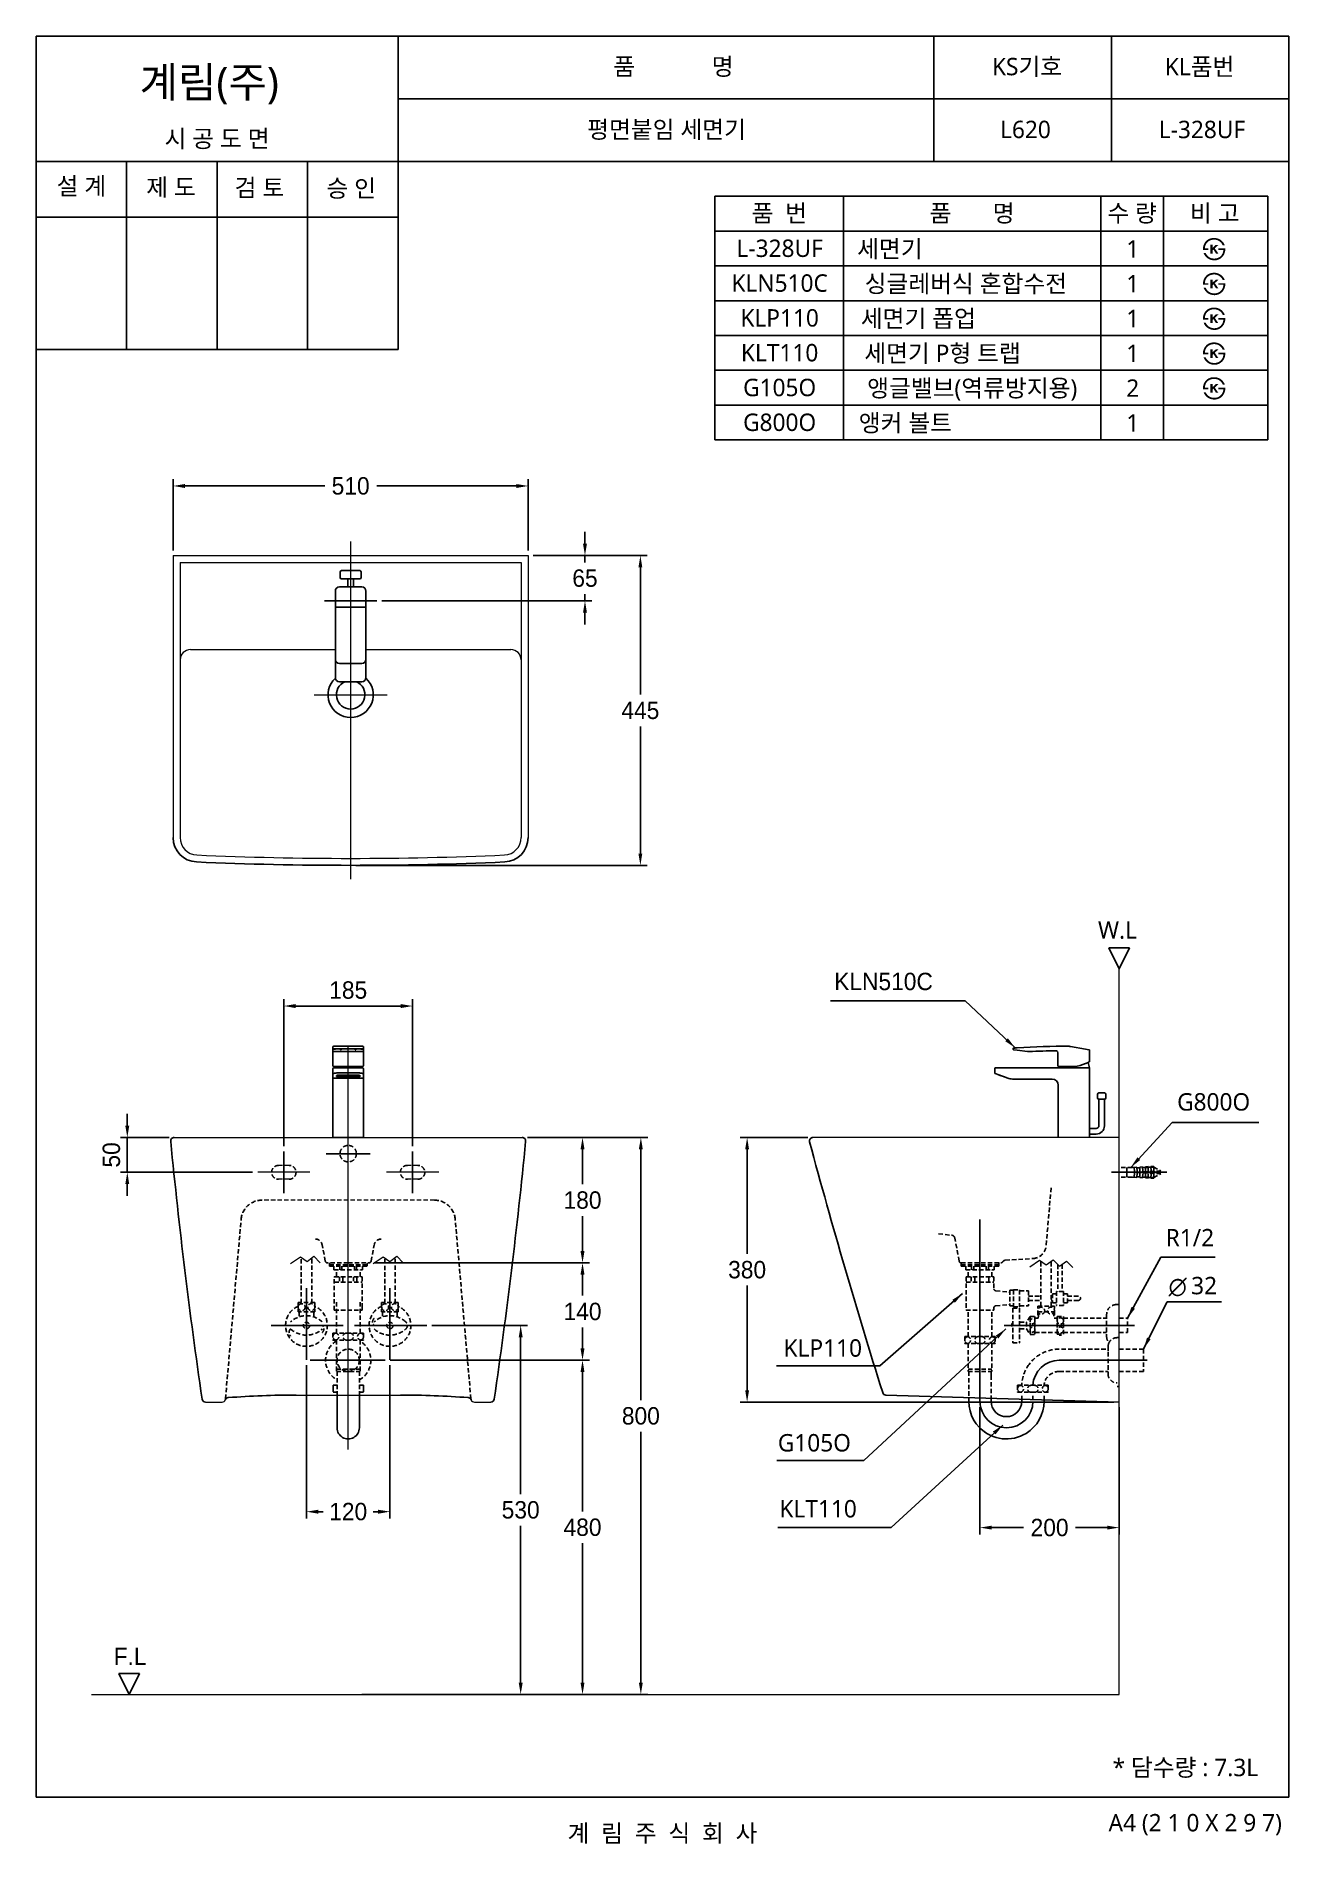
# Model space of a CAD drawing. Header units: millimetres. Extents: x 0 to 1800, y -67 to 2530.
import ezdxf
from ezdxf.enums import TextEntityAlignment as Align
from ezdxf.lldxf.tags import DXFTag

# ---------------------------------------------------------------- set-up
doc = ezdxf.new("R2010")
doc.units = ezdxf.units.MM
doc.linetypes.add('DASHED2', pattern=[9.525, 6.35, -3.175])
doc.layers.get('Defpoints').update_dxf_attribs({"color": 1})
for name, color, linetype in [('TEXT', 7, 'Continuous'), ('내부선 및 부속', 4, 'Continuous'), ('도각라인', 7, 'Continuous'), ('외형선', 3, 'Continuous'), ('점선', 6, 'DASHED2'), ('중심선', 1, 'DASHED'), ('치수선', 7, 'Continuous')]:
    doc.layers.add(name, color=color, linetype=linetype)
doc.styles.add('____', font='')
doc.styles.add('맑은고딕_치수', font='malgun.ttf', dxfattribs={"height": 25})
doc.styles.add('맑은고딕_통일', font='malgun.ttf', dxfattribs={"height": 25})
doc.styles.add('타이틀', font='H2GTRM.TTF', dxfattribs={"height": 25})
doc.styles.get('____').set_extended_font_data('굴림')
tags = doc.linetypes.add('DASHDOT', pattern=[70, 31, -13, 13, -13]).pattern_tags.tags
tags[10:11] = [DXFTag(74, 4), DXFTag(75, 0), DXFTag(340, '0'), DXFTag(46, 0.0), DXFTag(50, 0.0), DXFTag(44, 0.0), DXFTag(45, 0.0)]
tags[8:9] = [DXFTag(74, 4), DXFTag(75, 0), DXFTag(340, '0'), DXFTag(46, 0.0), DXFTag(50, 0.0), DXFTag(44, 0.0), DXFTag(45, 0.0)]
tags[6:7] = [DXFTag(74, 4), DXFTag(75, 0), DXFTag(340, '0'), DXFTag(46, 0.0), DXFTag(50, 0.0), DXFTag(44, 0.0), DXFTag(45, 0.0)]
tags[4:5] = [DXFTag(74, 4), DXFTag(75, 0), DXFTag(340, '0'), DXFTag(46, 0.0), DXFTag(50, 0.0), DXFTag(44, 0.0), DXFTag(45, 0.0)]
tags = doc.linetypes.add('DASHED', pattern=[25.72, 12.86, -12.86]).pattern_tags.tags
tags[6:7] = [DXFTag(74, 4), DXFTag(75, 0), DXFTag(340, '0'), DXFTag(46, 0.0), DXFTag(50, 0.0), DXFTag(44, 0.0), DXFTag(45, 0.0)]
tags[4:5] = [DXFTag(74, 4), DXFTag(75, 0), DXFTag(340, '0'), DXFTag(46, 0.0), DXFTag(50, 0.0), DXFTag(44, 0.0), DXFTag(45, 0.0)]
doc.dimstyles.new('MSADIM', dxfattribs={"dimtxt": 33, "dimasz": 17, "dimexe": 10, "dimexo": 7.5, "dimgap": 10, "dimtad": 0, "dimtih": 1, "dimtoh": 1, "dimdec": 0, "dimzin": 1, "dimdsep": 46, "dimtxsty": '____', "dimcen": 11.25, "dimadec": 0, "dimazin": 0, "dimtfac": 1, "dimtdec": 0, "dimtix": 1, "dimtmove": 0, "dimatfit": 3, "dimfxl": 0, "dimtolj": 1, "dimtzin": 1, "dimarcsym": 0})

msp = doc.modelspace()

# ---------------------------------------------------------------- texts
at = {"layer": 'TEXT', "style": '맑은고딕_통일'}
for s, p in [('품             명', (915.7, 2486.4)), ('KS기호', (1423.8, 2486.3)), ('KL품번', (1671.8, 2486.1)), ('시 공 도 면', (259.9, 2382.7)), ('평면붙임 세면기', (905.8, 2396)), ('L620', (1421.5, 2396)), ('L-328UF', (1675.1, 2396)), ('설 계', (65, 2314.6)), ('제 도', (193.8, 2312.9)), ('검 토', (320.8, 2312.3)), ('승 인', (452.7, 2311.4)), ('품  번', (1067.9, 2275.7)), ('품       명', (1344.8, 2275.7)), ('수 량', (1574.8, 2275.7)), ('비 고', (1693.6, 2275.7)), ('L-328UF', (1068.3, 2225.3)), ('세면기', (1226.7, 2224.4)), ('1', (1575.7, 2224.4)), ('KLN510C', (1068.3, 2175.3)), ('싱글레버식 혼합수전', (1335.9, 2174.4)), ('1', (1575.7, 2174.4)), ('KLP110', (1068.3, 2125.3)), ('세면기 폽업', (1267.6, 2124.4)), ('1', (1575.7, 2124.4)), ('KLT110', (1068.3, 2075.3)), ('세면기 P형 트랩', (1302.4, 2074.4)), ('1', (1575.7, 2074.4)), ('G105O', (1068.3, 2025.3)), ('앵글밸브(역류방지용)', (1345, 2024.4)), ('2', (1575.7, 2024.4)), ('G800O', (1068.3, 1975.3)), ('앵커 볼트', (1249, 1974.4)), ('1', (1575.7, 1974.4)), ('* 담수량 : 7.3L', (1651.3, 42.9)), ('계  림  주  식  회  사', (900, -51.7))]:
    msp.add_text(s, height=25, dxfattribs=at).set_placement(p, align=Align.MIDDLE_CENTER)
msp.add_text('계림(주)', height=44, dxfattribs=at).set_placement((148.7, 2441.8))
at = {"layer": 'TEXT'}
for s, style, p in [('W.L', '맑은고딕_통일', (1553.8, 1245.7)), ('F.L', '타이틀', (135, 202.5))]:
    msp.add_text(s, height=25, dxfattribs=dict(at, style=style)).set_placement(p, align=Align.MIDDLE)
at = {"layer": 'TEXT', "style": '맑은고딕_통일'}
msp.add_text('A4 (2 1 0 X 2 9 7)', height=25, dxfattribs=at).set_placement((1790, -36.5), align=Align.MIDDLE_RIGHT)
at = {"layer": 'TEXT', "insert": (1146.7, 1184.5), "char_height": 25, "width": 380.447, "attachment_point": 1, "line_spacing_factor": 0.963855, "style": '타이틀'}
msp.add_mtext('\\A1;KLN510C', dxfattribs=at)
at = {"layer": '치수선', "style": '맑은고딕_치수'}
for s, p in [('∅', (1627.2, 721.1)), ('32', (1659.6, 722.6))]:
    msp.add_text(s, height=25, dxfattribs=at).set_placement(p)
at = {"layer": '치수선', "char_height": 25, "width": 380.447, "attachment_point": 1, "line_spacing_factor": 0.963855, "style": '맑은고딕_치수'}
for s, insert in [('\\A1;G800O', (1639.4, 1011.5)), ('\\A1;R1/2', (1623, 816.5)), ('\\A1;KLP110', (1073.9, 657.9)), ('\\A1;G105O', (1065.7, 521.8)), ('\\A1;KLT110', (1068, 427))]:
    msp.add_mtext(s, dxfattribs=dict(at, insert=insert))

# ---------------------------------------------------------------- blocks, each defined once
blk = doc.blocks.new('*D1')
at = {"layer": 'Defpoints', "color": 0, "linetype": 'Continuous'}
for p in [(706.9, 1883.8), (196.9, 1783.8), (706.9, 1783.8)]:
    blk.add_point(p, dxfattribs=at)
at = {"layer": '치수선', "color": 0, "linetype": 'Continuous', "lineweight": -2}
for p, q in [((196.9, 1791.3), (196.9, 1893.8)), ((213.9, 1883.8), (414.6, 1883.8)), ((689.9, 1883.8), (489.3, 1883.8)), ((706.9, 1791.3), (706.9, 1893.8))]:
    blk.add_line(p, q, dxfattribs=at)
at = {"layer": '치수선', "color": 0, "linetype": 'Continuous'}
for points in [[(213.9, 1886.6), (213.9, 1880.9), (196.9, 1883.8)], [(689.9, 1886.6), (689.9, 1880.9), (706.9, 1883.8)]]:
    blk.add_solid(points, dxfattribs=at)
at = {"layer": '치수선', "color": 0, "linetype": 'Continuous', "insert": (451.9, 1883.8), "char_height": 25, "attachment_point": 5, "style": '____'}
blk.add_mtext('\\A1;510', dxfattribs=at)
blk = doc.blocks.new('*D2')
at = {"layer": 'Defpoints', "color": 0, "linetype": 'Continuous'}
for p in [(706.9, 1783.8), (489.4, 1718.8), (788.6, 1718.8)]:
    blk.add_point(p, dxfattribs=at)
at = {"layer": '치수선', "color": 0, "linetype": 'Continuous', "lineweight": -2}
for p, q in [((788.6, 1800.8), (788.6, 1817.8)), ((714.4, 1783.8), (798.6, 1783.8)), ((788.6, 1783.8), (788.6, 1774.1)), ((496.9, 1718.8), (798.6, 1718.8)), ((788.6, 1718.8), (788.6, 1728.5)), ((788.6, 1701.8), (788.6, 1684.8))]:
    blk.add_line(p, q, dxfattribs=at)
at = {"layer": '치수선', "color": 0, "linetype": 'Continuous'}
for points in [[(785.8, 1800.8), (791.4, 1800.8), (788.6, 1783.8)], [(785.8, 1701.8), (791.4, 1701.8), (788.6, 1718.8)]]:
    blk.add_solid(points, dxfattribs=at)
at = {"layer": '치수선', "color": 0, "linetype": 'Continuous', "insert": (788.6, 1751.3), "char_height": 25, "attachment_point": 5, "style": '____'}
blk.add_mtext('\\A1;65', dxfattribs=at)
blk = doc.blocks.new('*D3')
at = {"layer": 'Defpoints', "color": 0, "linetype": 'Continuous'}
for p in [(706.9, 1783.8), (451.9, 1338.8), (868.2, 1338.8)]:
    blk.add_point(p, dxfattribs=at)
at = {"layer": '치수선', "color": 0, "linetype": 'Continuous', "lineweight": -2}
for p, q in [((714.4, 1783.8), (878.2, 1783.8)), ((868.2, 1766.8), (868.2, 1584.1)), ((868.2, 1355.8), (868.2, 1538.5)), ((459.4, 1338.8), (878.2, 1338.8))]:
    blk.add_line(p, q, dxfattribs=at)
at = {"layer": '치수선', "color": 0, "linetype": 'Continuous'}
for points in [[(865.4, 1766.8), (871, 1766.8), (868.2, 1783.8)], [(865.4, 1355.8), (871, 1355.8), (868.2, 1338.8)]]:
    blk.add_solid(points, dxfattribs=at)
at = {"layer": '치수선', "color": 0, "linetype": 'Continuous', "insert": (868.2, 1561.3), "char_height": 25, "attachment_point": 5, "style": '____'}
blk.add_mtext('\\A1;445', dxfattribs=at)
blk = doc.blocks.new('*D4')
at = {"layer": 'Defpoints', "color": 0, "linetype": 'Continuous'}
for p in [(1356.2, 567.8), (1556.2, 567.8), (1556.2, 387.4)]:
    blk.add_point(p, dxfattribs=at)
at = {"layer": '치수선', "color": 0, "linetype": 'Continuous', "lineweight": -2}
for p, q in [((1356.2, 560.3), (1356.2, 377.4)), ((1556.2, 560.3), (1556.2, 377.4)), ((1373.2, 387.4), (1418.9, 387.4)), ((1539.2, 387.4), (1493.5, 387.4))]:
    blk.add_line(p, q, dxfattribs=at)
at = {"layer": '치수선', "color": 0, "linetype": 'Continuous'}
for points in [[(1373.2, 390.2), (1373.2, 384.6), (1356.2, 387.4)], [(1539.2, 390.2), (1539.2, 384.6), (1556.2, 387.4)]]:
    blk.add_solid(points, dxfattribs=at)
at = {"layer": '치수선', "color": 0, "linetype": 'Continuous', "insert": (1456.2, 387.4), "char_height": 25, "attachment_point": 5, "style": '____'}
blk.add_mtext('\\A1;200', dxfattribs=at)
blk = doc.blocks.new('*D5')
at = {"layer": 'Defpoints', "color": 0, "linetype": 'Continuous'}
for p in [(1116.2, 947.8), (1021.6, 567.8), (1556.2, 567.8)]:
    blk.add_point(p, dxfattribs=at)
at = {"layer": '치수선', "color": 0, "linetype": 'Continuous', "lineweight": -2}
for p, q in [((1108.7, 947.8), (1011.6, 947.8)), ((1021.6, 930.8), (1021.6, 780.6)), ((1021.6, 584.8), (1021.6, 735)), ((1548.7, 567.8), (1011.6, 567.8))]:
    blk.add_line(p, q, dxfattribs=at)
at = {"layer": '치수선', "color": 0, "linetype": 'Continuous'}
for points in [[(1018.8, 930.8), (1024.4, 930.8), (1021.6, 947.8)], [(1018.8, 584.8), (1024.4, 584.8), (1021.6, 567.8)]]:
    blk.add_solid(points, dxfattribs=at)
at = {"layer": '치수선', "color": 0, "linetype": 'Continuous', "insert": (1021.6, 757.8), "char_height": 25, "attachment_point": 5, "style": '____'}
blk.add_mtext('\\A1;380', dxfattribs=at)
blk = doc.blocks.new('*D6')
at = {"layer": 'Defpoints', "color": 0, "linetype": 'Continuous'}
for p in [(698.4, 947.8), (478.4, 767.8), (785.1, 767.8)]:
    blk.add_point(p, dxfattribs=at)
at = {"layer": '치수선', "color": 0, "linetype": 'Continuous', "lineweight": -2}
for p, q in [((705.9, 947.8), (795.1, 947.8)), ((785.1, 930.8), (785.1, 880.7)), ((785.1, 784.8), (785.1, 835)), ((485.9, 767.8), (795.1, 767.8))]:
    blk.add_line(p, q, dxfattribs=at)
at = {"layer": '치수선', "color": 0, "linetype": 'Continuous'}
for points in [[(782.2, 930.8), (787.9, 930.8), (785.1, 947.8)], [(782.2, 784.8), (787.9, 784.8), (785.1, 767.8)]]:
    blk.add_solid(points, dxfattribs=at)
at = {"layer": '치수선', "color": 0, "linetype": 'Continuous', "insert": (785.1, 857.8), "char_height": 25, "attachment_point": 5, "style": '____'}
blk.add_mtext('\\A1;180', dxfattribs=at)
blk = doc.blocks.new('*D7')
at = {"layer": 'Defpoints', "color": 0, "linetype": 'Continuous'}
for p in [(785.1, 767.8), (785.1, 767.8), (501.4, 627.8)]:
    blk.add_point(p, dxfattribs=at)
at = {"layer": '치수선', "color": 0, "linetype": 'Continuous', "lineweight": -2}
for p, q in [((792.6, 767.8), (795.1, 767.8)), ((785.1, 750.8), (785.1, 720.7)), ((785.1, 644.8), (785.1, 675)), ((508.9, 627.8), (795.1, 627.8))]:
    blk.add_line(p, q, dxfattribs=at)
at = {"layer": '치수선', "color": 0, "linetype": 'Continuous'}
for points in [[(782.2, 750.8), (787.9, 750.8), (785.1, 767.8)], [(782.2, 644.8), (787.9, 644.8), (785.1, 627.8)]]:
    blk.add_solid(points, dxfattribs=at)
at = {"layer": '치수선', "color": 0, "linetype": 'Continuous', "insert": (785.1, 697.8), "char_height": 25, "attachment_point": 5, "style": '____'}
blk.add_mtext('\\A1;140', dxfattribs=at)
blk = doc.blocks.new('*D8')
at = {"layer": 'Defpoints', "color": 0}
for p in [(198.4, 947.8), (131, 897.8), (318.4, 897.8)]:
    blk.add_point(p, dxfattribs=at)
at = {"layer": '치수선', "color": 0, "lineweight": -2}
for p, q in [((131, 964.8), (131, 981.8)), ((190.9, 947.8), (121, 947.8)), ((131, 947.8), (131, 897.8)), ((310.9, 897.8), (121, 897.8)), ((131, 880.8), (131, 863.8))]:
    blk.add_line(p, q, dxfattribs=at)
at = {"layer": '치수선', "color": 0}
for points in [[(128.1, 964.8), (133.8, 964.8), (131, 947.8)], [(128.1, 880.8), (133.8, 880.8), (131, 897.8)]]:
    blk.add_solid(points, dxfattribs=at)
at = {"layer": '치수선', "color": 0, "insert": (108.2, 922.8), "char_height": 25, "attachment_point": 5, "rotation": 90, "style": '____'}
blk.add_mtext('\\A1;50', dxfattribs=at)
blk = doc.blocks.new('*D9')
at = {"layer": 'Defpoints', "color": 0}
for p in [(540.9, 1136.7), (355.9, 927.8), (540.9, 927.8)]:
    blk.add_point(p, dxfattribs=at)
at = {"layer": '치수선', "color": 0, "lineweight": -2}
for p, q in [((355.9, 935.3), (355.9, 1146.7)), ((540.9, 935.3), (540.9, 1146.7)), ((372.9, 1136.7), (523.9, 1136.7))]:
    blk.add_line(p, q, dxfattribs=at)
at = {"layer": '치수선', "color": 0}
for points in [[(372.9, 1139.5), (372.9, 1133.8), (355.9, 1136.7)], [(523.9, 1139.5), (523.9, 1133.8), (540.9, 1136.7)]]:
    blk.add_solid(points, dxfattribs=at)
at = {"layer": '치수선', "color": 0, "insert": (448.4, 1159.5), "char_height": 25, "attachment_point": 5, "style": '____'}
blk.add_mtext('\\A1;185', dxfattribs=at)
blk = doc.blocks.new('*D10')
at = {"layer": 'Defpoints', "color": 0, "linetype": 'Continuous'}
for p in [(388.4, 628.2), (508.4, 628.2), (508.4, 410.3)]:
    blk.add_point(p, dxfattribs=at)
at = {"layer": '치수선', "color": 0, "linetype": 'Continuous', "lineweight": -2}
for p, q in [((388.4, 620.7), (388.4, 400.3)), ((508.4, 620.7), (508.4, 400.3)), ((405.4, 410.3), (412.5, 410.3)), ((491.4, 410.3), (484.3, 410.3))]:
    blk.add_line(p, q, dxfattribs=at)
at = {"layer": '치수선', "color": 0, "linetype": 'Continuous'}
for points in [[(405.4, 413.1), (405.4, 407.4), (388.4, 410.3)], [(491.4, 413.1), (491.4, 407.4), (508.4, 410.3)]]:
    blk.add_solid(points, dxfattribs=at)
at = {"layer": '치수선', "color": 0, "linetype": 'Continuous', "insert": (448.4, 410.3), "char_height": 25, "attachment_point": 5, "style": '____'}
blk.add_mtext('\\A1;120', dxfattribs=at)
blk = doc.blocks.new('*D11')
at = {"layer": 'Defpoints', "color": 0, "linetype": 'Continuous'}
for p in [(785.1, 947.8), (460.5, 147.8), (868.9, 147.8)]:
    blk.add_point(p, dxfattribs=at)
at = {"layer": '치수선', "color": 0, "linetype": 'Continuous', "lineweight": -2}
for p, q in [((792.6, 947.8), (878.9, 947.8)), ((868.9, 930.8), (868.9, 570.6)), ((868.9, 164.8), (868.9, 525)), ((468, 147.8), (878.9, 147.8))]:
    blk.add_line(p, q, dxfattribs=at)
at = {"layer": '치수선', "color": 0, "linetype": 'Continuous'}
for points in [[(866, 930.8), (871.7, 930.8), (868.9, 947.8)], [(866, 164.8), (871.7, 164.8), (868.9, 147.8)]]:
    blk.add_solid(points, dxfattribs=at)
at = {"layer": '치수선', "color": 0, "linetype": 'Continuous', "insert": (868.9, 547.8), "char_height": 25, "attachment_point": 5, "style": '____'}
blk.add_mtext('\\A1;800', dxfattribs=at)
blk = doc.blocks.new('*D12')
at = {"layer": 'Defpoints', "color": 0, "linetype": 'Continuous'}
for p in [(501.4, 627.8), (673.5, 147.8), (785.1, 147.8)]:
    blk.add_point(p, dxfattribs=at)
at = {"layer": '치수선', "color": 0, "linetype": 'Continuous', "lineweight": -2}
for p, q in [((508.9, 627.8), (795.1, 627.8)), ((785.1, 610.8), (785.1, 410.6)), ((785.1, 164.8), (785.1, 365)), ((681, 147.8), (795.1, 147.8))]:
    blk.add_line(p, q, dxfattribs=at)
at = {"layer": '치수선', "color": 0, "linetype": 'Continuous'}
for points in [[(782.2, 610.8), (787.9, 610.8), (785.1, 627.8)], [(782.2, 164.8), (787.9, 164.8), (785.1, 147.8)]]:
    blk.add_solid(points, dxfattribs=at)
at = {"layer": '치수선', "color": 0, "linetype": 'Continuous', "insert": (785.1, 387.8), "char_height": 25, "attachment_point": 5, "style": '____'}
blk.add_mtext('\\A1;480', dxfattribs=at)
blk = doc.blocks.new('*D13')
at = {"color": 0, "lineweight": -2}
for p, q in [((568.7, 677.8), (706.2, 677.8)), ((696.2, 660.8), (696.2, 435.6)), ((696.2, 164.8), (696.2, 390)), ((681, 147.8), (706.2, 147.8))]:
    blk.add_line(p, q, dxfattribs=at)
at = {"color": 0}
for points in [[(693.4, 660.8), (699.1, 660.8), (696.2, 677.8)], [(693.4, 164.8), (699.1, 164.8), (696.2, 147.8)]]:
    blk.add_solid(points, dxfattribs=at)
at = {"layer": 'Defpoints', "color": 0}
for p in [(561.2, 677.8), (673.5, 147.8), (696.2, 147.8)]:
    blk.add_point(p, dxfattribs=at)
at = {"color": 0, "insert": (696.2, 412.8), "char_height": 25, "attachment_point": 5, "style": '____'}
blk.add_mtext('\\A1;530', dxfattribs=at)

# ---------------------------------------------------------------- dimensions: what is measured, and where the dimension line sits
dim = msp.add_linear_dim(base=(696.2, 147.8), p1=(561.2, 677.8), p2=(673.5, 147.8), angle=90, dimstyle='MSADIM', override={"dimtxt": 25, "dimtofl": 0})
dim.commit()
dim.dimension.update_dxf_attribs({"geometry": '*D13', "text_midpoint": (696.2, 412.8)})
at = {"layer": '치수선', "linetype": 'Continuous'}
for base, p1, p2, picture, middle in [((706.9, 1883.8), (196.9, 1783.8), (706.9, 1783.8), '*D1', (451.9, 1883.8)), ((1556.2, 387.4), (1356.2, 567.8), (1556.2, 567.8), '*D4', (1456.2, 387.4))]:
    dim = msp.add_linear_dim(base=base, p1=p1, p2=p2, dimstyle='MSADIM', override={"dimtxt": 25}, dxfattribs=at)
    dim.commit()
    dim.dimension.update_dxf_attribs({"geometry": picture, "text_midpoint": middle})
for base, p1, p2, picture, middle in [((788.6, 1718.8), (706.9, 1783.8), (489.4, 1718.8), '*D2', (788.6, 1751.3)), ((868.2, 1338.8), (706.9, 1783.8), (451.9, 1338.8), '*D3', (868.2, 1561.3)), ((868.9, 147.8), (785.1, 947.8), (460.5, 147.8), '*D11', (868.9, 547.8)), ((785.1, 767.8), (698.4, 947.8), (478.4, 767.8), '*D6', (785.1, 857.8)), ((1021.6, 567.8), (1116.2, 947.8), (1556.2, 567.8), '*D5', (1021.6, 757.8)), ((785.1, 767.8), (501.4, 627.8), (785.1, 767.8), '*D7', (785.1, 697.8)), ((785.1, 147.8), (501.4, 627.8), (673.5, 147.8), '*D12', (785.1, 387.8))]:
    dim = msp.add_linear_dim(base=base, p1=p1, p2=p2, angle=90, dimstyle='MSADIM', override={"dimtxt": 25}, dxfattribs=at)
    dim.commit()
    dim.dimension.update_dxf_attribs({"geometry": picture, "text_midpoint": middle})
at = {"layer": '치수선'}
dim = msp.add_linear_dim(base=(540.9, 1136.7), p1=(355.9, 927.8), p2=(540.9, 927.8), dimstyle='MSADIM', override={"dimtxt": 25, "dimtad": 1, "dimtih": 0, "dimtoh": 0}, dxfattribs=at)
dim.commit()
dim.dimension.update_dxf_attribs({"geometry": '*D9', "text_midpoint": (448.4, 1159.5)})
dim = msp.add_linear_dim(base=(131, 897.8), p1=(198.4, 947.8), p2=(318.4, 897.8), angle=90, dimstyle='MSADIM', override={"dimtxt": 25, "dimtad": 1, "dimtih": 0, "dimtoh": 0}, dxfattribs=at)
dim.commit()
dim.dimension.update_dxf_attribs({"geometry": '*D8', "text_midpoint": (108.2, 922.8)})
at = {"layer": '치수선', "linetype": 'Continuous'}
dim = msp.add_linear_dim(base=(508.4, 410.3), p1=(388.4, 628.2), p2=(508.4, 628.2), dimstyle='MSADIM', override={"dimtxt": 25}, dxfattribs=at)
dim.commit()
dim.dimension.update_dxf_attribs({"geometry": '*D10', "text_midpoint": (448.4, 410.3), "dimtype": 160})

# ---------------------------------------------------------------- hatches: boundary and pattern name
at = {"layer": 'TEXT'}
for points in [[(1676.6, 2222.8), (1676.6, 2223.2), (1676.6, 2223.6), (1676.5, 2224), (1676.6, 2224.4), (1676.6, 2224.8), (1676.6, 2225.2), (1676.6, 2225.6), (1676.7, 2226), (1676.7, 2226.4), (1676.8, 2226.8), (1676.8, 2227.2), (1676.9, 2227.6), (1677, 2228), (1677.1, 2228.4), (1677.2, 2228.8), (1677.3, 2229.1), (1677.4, 2229.5), (1677.5, 2229.9), (1677.7, 2230.3), (1677.8, 2230.6), (1678, 2231), (1678.1, 2231.4), (1678.3, 2231.7), (1678.5, 2232.1), (1678.7, 2232.4), (1678.9, 2232.7), (1679.1, 2233.1), (1679.3, 2233.4), (1679.5, 2233.7), (1679.7, 2234), (1680, 2234.3), (1680.5, 2234.9), (1680.8, 2235.2), (1681, 2235.5), (1681.3, 2235.8), (1681.6, 2236.1), (1681.9, 2236.4), (1682.2, 2236.6), (1682.5, 2236.9), (1682.8, 2237.1), (1683.2, 2237.4), (1683.5, 2237.6), (1683.8, 2237.8), (1684.2, 2238), (1684.5, 2238.2), (1684.9, 2238.4), (1685.2, 2238.6), (1685.7, 2238.7), (1686.1, 2238.9), (1686.5, 2239.1), (1686.9, 2239.2), (1687.3, 2239.4), (1687.8, 2239.5), (1688.2, 2239.6), (1688.6, 2239.7), (1689.1, 2239.8), (1689.5, 2239.9), (1690, 2239.9), (1690.5, 2240), (1691, 2240), (1691.4, 2240.1), (1691.9, 2240.1), (1692.4, 2240.1), (1693.2, 2240.1), (1693.6, 2240.1), (1693.9, 2240), (1694.3, 2240), (1694.7, 2240), (1695, 2239.9), (1695.4, 2239.9), (1695.7, 2239.8), (1696.1, 2239.7), (1696.4, 2239.7), (1696.8, 2239.6), (1697.1, 2239.5), (1697.4, 2239.4), (1697.8, 2239.3), (1698.1, 2239.2), (1698.4, 2239.1), (1698.7, 2239), (1699, 2238.9), (1699.4, 2238.7), (1699.7, 2238.6), (1700, 2238.5), (1700.3, 2238.3), (1700.6, 2238.2), (1700.8, 2238), (1701.1, 2237.8), (1701.4, 2237.7), (1701.7, 2237.5), (1702, 2237.3), (1702.2, 2237.1), (1702.5, 2236.9), (1702.8, 2236.7), (1703.2, 2236.4), (1703.6, 2236), (1704, 2235.6), (1704.4, 2235.2), (1704.8, 2234.8), (1705.1, 2234.4), (1705.5, 2234), (1705.8, 2233.6), (1706.1, 2233.1), (1706.4, 2232.6), (1706.7, 2232.2), (1707, 2231.7), (1707.3, 2231.1), (1707.5, 2230.6), (1707.8, 2230.1), (1708, 2229.5), (1708, 2229.5), (1704.9, 2229.5), (1704.9, 2229.5), (1704.8, 2229.7), (1704.8, 2229.9), (1704.7, 2230.1), (1704.6, 2230.2), (1704.6, 2230.4), (1704.5, 2230.6), (1704.4, 2230.7), (1704.3, 2230.9), (1704.2, 2231.1), (1704.1, 2231.2), (1704, 2231.4), (1703.9, 2231.6), (1703.8, 2231.7), (1703.7, 2231.9), (1703.6, 2232.1), (1703.5, 2232.2), (1703.3, 2232.4), (1703.2, 2232.6), (1702.9, 2232.9), (1702.7, 2233.2), (1702.4, 2233.5), (1702.1, 2233.8), (1701.7, 2234.1), (1701.4, 2234.4), (1701, 2234.7), (1700.8, 2234.9), (1700.6, 2235.1), (1700.3, 2235.2), (1700.1, 2235.4), (1699.9, 2235.5), (1699.6, 2235.7), (1699.4, 2235.8), (1699.1, 2236), (1698.9, 2236.1), (1698.6, 2236.2), (1698.4, 2236.4), (1698.1, 2236.5), (1697.9, 2236.6), (1697.6, 2236.7), (1697.4, 2236.8), (1697.1, 2236.9), (1696.8, 2237), (1696.6, 2237), (1696.3, 2237.1), (1696.1, 2237.2), (1695.8, 2237.3), (1695.5, 2237.3), (1695.2, 2237.4), (1695, 2237.4), (1694.7, 2237.5), (1694.4, 2237.5), (1694.1, 2237.5), (1693.8, 2237.6), (1693.6, 2237.6), (1693.3, 2237.6), (1693, 2237.6), (1692.7, 2237.6), (1692.3, 2237.6), (1692, 2237.6), (1691.7, 2237.6), (1691.3, 2237.5), (1691, 2237.5), (1690.7, 2237.5), (1690.3, 2237.4), (1690, 2237.4), (1689.7, 2237.3), (1689.4, 2237.3), (1689.1, 2237.2), (1688.8, 2237.1), (1688.5, 2237), (1688.2, 2237), (1687.9, 2236.9), (1687.6, 2236.8), (1687.3, 2236.7), (1687, 2236.5), (1686.7, 2236.4), (1686.5, 2236.3), (1686.2, 2236.2), (1685.9, 2236), (1685.6, 2235.9), (1685.4, 2235.7), (1685.1, 2235.6), (1684.9, 2235.4), (1684.6, 2235.2), (1684.4, 2235), (1684.1, 2234.9), (1683.9, 2234.7), (1683.7, 2234.5), (1683.4, 2234.3), (1683.2, 2234), (1683, 2233.8), (1682.7, 2233.6), (1682.5, 2233.4), (1682.3, 2233.1), (1682.1, 2232.9), (1681.9, 2232.6), (1681.7, 2232.4), (1681.6, 2232.1), (1681.4, 2231.9), (1681.2, 2231.6), (1681.1, 2231.4), (1680.9, 2231.1), (1680.8, 2230.8), (1680.6, 2230.5), (1680.5, 2230.3), (1680.4, 2230), (1680.3, 2229.7), (1680.2, 2229.4), (1680, 2229.1), (1680, 2228.8), (1679.9, 2228.5), (1679.8, 2228.2), (1679.7, 2227.8), (1679.6, 2227.5), (1679.6, 2227.2), (1679.5, 2226.9), (1679.5, 2226.5), (1679.4, 2226.2), (1679.4, 2225.8), (1679.4, 2225.5), (1679.3, 2225.1), (1679.3, 2225.1), (1684.5, 2225.1), (1684.5, 2225.1), (1684.5, 2225.1), (1684.5, 2222.8), (1684.5, 2222.8), (1684.5, 2222.8), (1676.6, 2222.8)], [(1708.7, 2225.1), (1708.8, 2224.7), (1708.7, 2224.3), (1708.7, 2223.8), (1708.7, 2223.4), (1708.7, 2223), (1708.6, 2222.5), (1708.6, 2222.1), (1708.5, 2221.7), (1708.5, 2221.3), (1708.4, 2220.9), (1708.3, 2220.4), (1708.2, 2220), (1708.1, 2219.6), (1708, 2219.2), (1707.8, 2218.8), (1707.7, 2218.4), (1707.6, 2218), (1707.4, 2217.6), (1707.3, 2217.3), (1707.1, 2216.9), (1706.9, 2216.5), (1706.7, 2216.2), (1706.6, 2215.8), (1706.4, 2215.5), (1706.2, 2215.1), (1705.9, 2214.8), (1705.7, 2214.5), (1705.5, 2214.2), (1705.3, 2213.8), (1705, 2213.5), (1704.8, 2213.2), (1704.5, 2212.9), (1704.2, 2212.6), (1704, 2212.4), (1703.7, 2212.1), (1703.4, 2211.8), (1703.1, 2211.6), (1702.8, 2211.3), (1702.5, 2211.1), (1702.2, 2210.8), (1701.9, 2210.6), (1701.6, 2210.4), (1701.2, 2210.2), (1700.9, 2210), (1700.6, 2209.8), (1700.2, 2209.6), (1699.9, 2209.4), (1699.5, 2209.3), (1699.2, 2209.1), (1698.8, 2209), (1698.4, 2208.8), (1698, 2208.7), (1697.7, 2208.6), (1697.3, 2208.5), (1696.9, 2208.4), (1696.5, 2208.3), (1696.1, 2208.2), (1695.7, 2208.1), (1695.3, 2208.1), (1694.9, 2208), (1694.5, 2208), (1694.1, 2208), (1693.7, 2207.9), (1693.3, 2207.9), (1692.6, 2207.9), (1692, 2208), (1691.3, 2208), (1690.7, 2208.1), (1690.1, 2208.2), (1689.8, 2208.2), (1689.5, 2208.3), (1689.2, 2208.3), (1688.9, 2208.4), (1688.6, 2208.5), (1688.3, 2208.6), (1688, 2208.6), (1687.7, 2208.7), (1687.4, 2208.8), (1687.1, 2208.9), (1686.8, 2209), (1686.6, 2209.1), (1686.3, 2209.2), (1686, 2209.4), (1685.7, 2209.5), (1685.5, 2209.6), (1685.2, 2209.7), (1684.9, 2209.9), (1684.7, 2210), (1684.4, 2210.2), (1684.1, 2210.3), (1683.6, 2210.7), (1683.4, 2210.8), (1683.1, 2211), (1682.8, 2211.2), (1682.6, 2211.4), (1682.4, 2211.6), (1682.1, 2211.8), (1681.9, 2212), (1681.6, 2212.2), (1681.4, 2212.5), (1681.2, 2212.7), (1681, 2212.9), (1680.8, 2213.1), (1680.5, 2213.4), (1680.3, 2213.6), (1680.1, 2213.9), (1679.9, 2214.1), (1679.7, 2214.4), (1679.6, 2214.6), (1679.4, 2214.9), (1679.2, 2215.2), (1679, 2215.5), (1678.8, 2215.7), (1678.7, 2216), (1678.5, 2216.3), (1678.3, 2216.6), (1678.2, 2216.9), (1678, 2217.2), (1677.8, 2217.8), (1677.5, 2218.5), (1677.5, 2218.5), (1680.4, 2218.5), (1680.4, 2218.5), (1680.7, 2218.1), (1680.9, 2217.6), (1681.1, 2217.2), (1681.4, 2216.9), (1681.6, 2216.5), (1681.9, 2216.1), (1682.1, 2215.8), (1682.4, 2215.4), (1682.7, 2215.1), (1682.9, 2214.8), (1683.2, 2214.5), (1683.5, 2214.2), (1683.8, 2213.9), (1684.1, 2213.6), (1684.4, 2213.3), (1684.7, 2213.1), (1684.9, 2212.9), (1685.2, 2212.7), (1685.4, 2212.6), (1685.6, 2212.4), (1685.9, 2212.3), (1686.1, 2212.1), (1686.3, 2212), (1686.6, 2211.9), (1686.8, 2211.7), (1687.1, 2211.6), (1687.3, 2211.5), (1687.6, 2211.4), (1687.9, 2211.3), (1688.1, 2211.2), (1688.4, 2211.1), (1688.7, 2211), (1688.9, 2211), (1689.2, 2210.9), (1689.5, 2210.8), (1689.8, 2210.8), (1690, 2210.7), (1690.3, 2210.7), (1690.6, 2210.6), (1690.9, 2210.6), (1691.2, 2210.6), (1691.5, 2210.5), (1691.8, 2210.5), (1692.1, 2210.5), (1692.4, 2210.5), (1692.7, 2210.5), (1693, 2210.5), (1693.9, 2210.5), (1694.1, 2210.6), (1694.4, 2210.6), (1694.7, 2210.6), (1694.9, 2210.6), (1695.2, 2210.7), (1695.5, 2210.7), (1695.7, 2210.8), (1696, 2210.8), (1696.3, 2210.9), (1696.5, 2210.9), (1696.8, 2211), (1697, 2211.1), (1697.3, 2211.2), (1697.5, 2211.2), (1697.8, 2211.3), (1698, 2211.4), (1698.3, 2211.5), (1698.5, 2211.6), (1698.8, 2211.8), (1699, 2211.9), (1699.2, 2212), (1699.5, 2212.1), (1699.7, 2212.3), (1699.9, 2212.4), (1700.2, 2212.6), (1700.4, 2212.7), (1700.6, 2212.9), (1700.9, 2213), (1701.1, 2213.2), (1701.3, 2213.4), (1701.6, 2213.6), (1701.8, 2213.8), (1702, 2214), (1702.3, 2214.3), (1702.5, 2214.5), (1702.7, 2214.8), (1702.9, 2215), (1703.2, 2215.3), (1703.3, 2215.5), (1703.5, 2215.8), (1703.7, 2216), (1703.9, 2216.3), (1704.1, 2216.6), (1704.2, 2216.9), (1704.4, 2217.2), (1704.5, 2217.4), (1704.7, 2217.7), (1704.8, 2218), (1704.9, 2218.3), (1705.1, 2218.7), (1705.2, 2219), (1705.3, 2219.3), (1705.4, 2219.6), (1705.5, 2220), (1705.6, 2220.3), (1705.6, 2220.6), (1705.7, 2221), (1705.8, 2221.3), (1705.8, 2221.7), (1705.9, 2222.1), (1705.9, 2222.4), (1705.9, 2222.8), (1705.9, 2222.8), (1698.5, 2222.8), (1698.5, 2222.8), (1698.5, 2222.8), (1698.5, 2225.1), (1698.5, 2225.1), (1698.5, 2225.1), (1708.7, 2225.1)], [(1690.3, 2225.8), (1695.1, 2230.2), (1699, 2230.2), (1693.6, 2225.2), (1698.7, 2217.7), (1695.3, 2217.7), (1691.7, 2223.4), (1690.3, 2222.2), (1690.3, 2217.7), (1687.4, 2217.7), (1687.4, 2230.3), (1690.3, 2230.3)], [(1676.6, 2172.8), (1676.6, 2173.2), (1676.6, 2173.6), (1676.5, 2174), (1676.6, 2174.4), (1676.6, 2174.8), (1676.6, 2175.2), (1676.6, 2175.6), (1676.7, 2176), (1676.7, 2176.4), (1676.8, 2176.8), (1676.8, 2177.2), (1676.9, 2177.6), (1677, 2178), (1677.1, 2178.4), (1677.2, 2178.8), (1677.3, 2179.1), (1677.4, 2179.5), (1677.5, 2179.9), (1677.7, 2180.3), (1677.8, 2180.6), (1678, 2181), (1678.1, 2181.4), (1678.3, 2181.7), (1678.5, 2182.1), (1678.7, 2182.4), (1678.9, 2182.7), (1679.1, 2183.1), (1679.3, 2183.4), (1679.5, 2183.7), (1679.7, 2184), (1680, 2184.3), (1680.5, 2184.9), (1680.8, 2185.2), (1681, 2185.5), (1681.3, 2185.8), (1681.6, 2186.1), (1681.9, 2186.4), (1682.2, 2186.6), (1682.5, 2186.9), (1682.8, 2187.1), (1683.2, 2187.4), (1683.5, 2187.6), (1683.8, 2187.8), (1684.2, 2188), (1684.5, 2188.2), (1684.9, 2188.4), (1685.2, 2188.6), (1685.7, 2188.7), (1686.1, 2188.9), (1686.5, 2189.1), (1686.9, 2189.2), (1687.3, 2189.4), (1687.8, 2189.5), (1688.2, 2189.6), (1688.6, 2189.7), (1689.1, 2189.8), (1689.5, 2189.9), (1690, 2189.9), (1690.5, 2190), (1691, 2190), (1691.4, 2190.1), (1691.9, 2190.1), (1692.4, 2190.1), (1693.2, 2190.1), (1693.6, 2190.1), (1693.9, 2190), (1694.3, 2190), (1694.7, 2190), (1695, 2189.9), (1695.4, 2189.9), (1695.7, 2189.8), (1696.1, 2189.7), (1696.4, 2189.7), (1696.8, 2189.6), (1697.1, 2189.5), (1697.4, 2189.4), (1697.8, 2189.3), (1698.1, 2189.2), (1698.4, 2189.1), (1698.7, 2189), (1699, 2188.9), (1699.4, 2188.7), (1699.7, 2188.6), (1700, 2188.5), (1700.3, 2188.3), (1700.6, 2188.2), (1700.8, 2188), (1701.1, 2187.8), (1701.4, 2187.7), (1701.7, 2187.5), (1702, 2187.3), (1702.2, 2187.1), (1702.5, 2186.9), (1702.8, 2186.7), (1703.2, 2186.4), (1703.6, 2186), (1704, 2185.6), (1704.4, 2185.2), (1704.8, 2184.8), (1705.1, 2184.4), (1705.5, 2184), (1705.8, 2183.6), (1706.1, 2183.1), (1706.4, 2182.6), (1706.7, 2182.2), (1707, 2181.7), (1707.3, 2181.1), (1707.5, 2180.6), (1707.8, 2180.1), (1708, 2179.5), (1708, 2179.5), (1704.9, 2179.5), (1704.9, 2179.5), (1704.8, 2179.7), (1704.8, 2179.9), (1704.7, 2180.1), (1704.6, 2180.2), (1704.6, 2180.4), (1704.5, 2180.6), (1704.4, 2180.7), (1704.3, 2180.9), (1704.2, 2181.1), (1704.1, 2181.2), (1704, 2181.4), (1703.9, 2181.6), (1703.8, 2181.7), (1703.7, 2181.9), (1703.6, 2182.1), (1703.5, 2182.2), (1703.3, 2182.4), (1703.2, 2182.6), (1702.9, 2182.9), (1702.7, 2183.2), (1702.4, 2183.5), (1702.1, 2183.8), (1701.7, 2184.1), (1701.4, 2184.4), (1701, 2184.7), (1700.8, 2184.9), (1700.6, 2185.1), (1700.3, 2185.2), (1700.1, 2185.4), (1699.9, 2185.5), (1699.6, 2185.7), (1699.4, 2185.8), (1699.1, 2186), (1698.9, 2186.1), (1698.6, 2186.2), (1698.4, 2186.4), (1698.1, 2186.5), (1697.9, 2186.6), (1697.6, 2186.7), (1697.4, 2186.8), (1697.1, 2186.9), (1696.8, 2187), (1696.6, 2187), (1696.3, 2187.1), (1696.1, 2187.2), (1695.8, 2187.3), (1695.5, 2187.3), (1695.2, 2187.4), (1695, 2187.4), (1694.7, 2187.5), (1694.4, 2187.5), (1694.1, 2187.5), (1693.8, 2187.6), (1693.6, 2187.6), (1693.3, 2187.6), (1693, 2187.6), (1692.7, 2187.6), (1692.3, 2187.6), (1692, 2187.6), (1691.7, 2187.6), (1691.3, 2187.5), (1691, 2187.5), (1690.7, 2187.5), (1690.3, 2187.4), (1690, 2187.4), (1689.7, 2187.3), (1689.4, 2187.3), (1689.1, 2187.2), (1688.8, 2187.1), (1688.5, 2187), (1688.2, 2187), (1687.9, 2186.9), (1687.6, 2186.8), (1687.3, 2186.7), (1687, 2186.5), (1686.7, 2186.4), (1686.5, 2186.3), (1686.2, 2186.2), (1685.9, 2186), (1685.6, 2185.9), (1685.4, 2185.7), (1685.1, 2185.6), (1684.9, 2185.4), (1684.6, 2185.2), (1684.4, 2185), (1684.1, 2184.9), (1683.9, 2184.7), (1683.7, 2184.5), (1683.4, 2184.3), (1683.2, 2184), (1683, 2183.8), (1682.7, 2183.6), (1682.5, 2183.4), (1682.3, 2183.1), (1682.1, 2182.9), (1681.9, 2182.6), (1681.7, 2182.4), (1681.6, 2182.1), (1681.4, 2181.9), (1681.2, 2181.6), (1681.1, 2181.4), (1680.9, 2181.1), (1680.8, 2180.8), (1680.6, 2180.5), (1680.5, 2180.3), (1680.4, 2180), (1680.3, 2179.7), (1680.2, 2179.4), (1680, 2179.1), (1680, 2178.8), (1679.9, 2178.5), (1679.8, 2178.2), (1679.7, 2177.8), (1679.6, 2177.5), (1679.6, 2177.2), (1679.5, 2176.9), (1679.5, 2176.5), (1679.4, 2176.2), (1679.4, 2175.8), (1679.4, 2175.5), (1679.3, 2175.1), (1679.3, 2175.1), (1684.5, 2175.1), (1684.5, 2175.1), (1684.5, 2175.1), (1684.5, 2172.8), (1684.5, 2172.8), (1684.5, 2172.8), (1676.6, 2172.8)], [(1708.7, 2175.1), (1708.8, 2174.7), (1708.7, 2174.3), (1708.7, 2173.8), (1708.7, 2173.4), (1708.7, 2173), (1708.6, 2172.5), (1708.6, 2172.1), (1708.5, 2171.7), (1708.5, 2171.3), (1708.4, 2170.9), (1708.3, 2170.4), (1708.2, 2170), (1708.1, 2169.6), (1708, 2169.2), (1707.8, 2168.8), (1707.7, 2168.4), (1707.6, 2168), (1707.4, 2167.6), (1707.3, 2167.3), (1707.1, 2166.9), (1706.9, 2166.5), (1706.7, 2166.2), (1706.6, 2165.8), (1706.4, 2165.5), (1706.2, 2165.1), (1705.9, 2164.8), (1705.7, 2164.5), (1705.5, 2164.2), (1705.3, 2163.8), (1705, 2163.5), (1704.8, 2163.2), (1704.5, 2162.9), (1704.2, 2162.6), (1704, 2162.4), (1703.7, 2162.1), (1703.4, 2161.8), (1703.1, 2161.6), (1702.8, 2161.3), (1702.5, 2161.1), (1702.2, 2160.8), (1701.9, 2160.6), (1701.6, 2160.4), (1701.2, 2160.2), (1700.9, 2160), (1700.6, 2159.8), (1700.2, 2159.6), (1699.9, 2159.4), (1699.5, 2159.3), (1699.2, 2159.1), (1698.8, 2159), (1698.4, 2158.8), (1698, 2158.7), (1697.7, 2158.6), (1697.3, 2158.5), (1696.9, 2158.4), (1696.5, 2158.3), (1696.1, 2158.2), (1695.7, 2158.1), (1695.3, 2158.1), (1694.9, 2158), (1694.5, 2158), (1694.1, 2158), (1693.7, 2157.9), (1693.3, 2157.9), (1692.6, 2157.9), (1692, 2158), (1691.3, 2158), (1690.7, 2158.1), (1690.1, 2158.2), (1689.8, 2158.2), (1689.5, 2158.3), (1689.2, 2158.3), (1688.9, 2158.4), (1688.6, 2158.5), (1688.3, 2158.6), (1688, 2158.6), (1687.7, 2158.7), (1687.4, 2158.8), (1687.1, 2158.9), (1686.8, 2159), (1686.6, 2159.1), (1686.3, 2159.2), (1686, 2159.4), (1685.7, 2159.5), (1685.5, 2159.6), (1685.2, 2159.7), (1684.9, 2159.9), (1684.7, 2160), (1684.4, 2160.2), (1684.1, 2160.3), (1683.6, 2160.7), (1683.4, 2160.8), (1683.1, 2161), (1682.8, 2161.2), (1682.6, 2161.4), (1682.4, 2161.6), (1682.1, 2161.8), (1681.9, 2162), (1681.6, 2162.2), (1681.4, 2162.5), (1681.2, 2162.7), (1681, 2162.9), (1680.8, 2163.1), (1680.5, 2163.4), (1680.3, 2163.6), (1680.1, 2163.9), (1679.9, 2164.1), (1679.7, 2164.4), (1679.6, 2164.6), (1679.4, 2164.9), (1679.2, 2165.2), (1679, 2165.5), (1678.8, 2165.7), (1678.7, 2166), (1678.5, 2166.3), (1678.3, 2166.6), (1678.2, 2166.9), (1678, 2167.2), (1677.8, 2167.8), (1677.5, 2168.5), (1677.5, 2168.5), (1680.4, 2168.5), (1680.4, 2168.5), (1680.7, 2168.1), (1680.9, 2167.6), (1681.1, 2167.2), (1681.4, 2166.9), (1681.6, 2166.5), (1681.9, 2166.1), (1682.1, 2165.8), (1682.4, 2165.4), (1682.7, 2165.1), (1682.9, 2164.8), (1683.2, 2164.5), (1683.5, 2164.2), (1683.8, 2163.9), (1684.1, 2163.6), (1684.4, 2163.3), (1684.7, 2163.1), (1684.9, 2162.9), (1685.2, 2162.7), (1685.4, 2162.6), (1685.6, 2162.4), (1685.9, 2162.3), (1686.1, 2162.1), (1686.3, 2162), (1686.6, 2161.9), (1686.8, 2161.7), (1687.1, 2161.6), (1687.3, 2161.5), (1687.6, 2161.4), (1687.9, 2161.3), (1688.1, 2161.2), (1688.4, 2161.1), (1688.7, 2161), (1688.9, 2161), (1689.2, 2160.9), (1689.5, 2160.8), (1689.8, 2160.8), (1690, 2160.7), (1690.3, 2160.7), (1690.6, 2160.6), (1690.9, 2160.6), (1691.2, 2160.6), (1691.5, 2160.5), (1691.8, 2160.5), (1692.1, 2160.5), (1692.4, 2160.5), (1692.7, 2160.5), (1693, 2160.5), (1693.9, 2160.5), (1694.1, 2160.6), (1694.4, 2160.6), (1694.7, 2160.6), (1694.9, 2160.6), (1695.2, 2160.7), (1695.5, 2160.7), (1695.7, 2160.8), (1696, 2160.8), (1696.3, 2160.9), (1696.5, 2160.9), (1696.8, 2161), (1697, 2161.1), (1697.3, 2161.2), (1697.5, 2161.2), (1697.8, 2161.3), (1698, 2161.4), (1698.3, 2161.5), (1698.5, 2161.6), (1698.8, 2161.8), (1699, 2161.9), (1699.2, 2162), (1699.5, 2162.1), (1699.7, 2162.3), (1699.9, 2162.4), (1700.2, 2162.6), (1700.4, 2162.7), (1700.6, 2162.9), (1700.9, 2163), (1701.1, 2163.2), (1701.3, 2163.4), (1701.6, 2163.6), (1701.8, 2163.8), (1702, 2164), (1702.3, 2164.3), (1702.5, 2164.5), (1702.7, 2164.8), (1702.9, 2165), (1703.2, 2165.3), (1703.3, 2165.5), (1703.5, 2165.8), (1703.7, 2166), (1703.9, 2166.3), (1704.1, 2166.6), (1704.2, 2166.9), (1704.4, 2167.2), (1704.5, 2167.4), (1704.7, 2167.7), (1704.8, 2168), (1704.9, 2168.3), (1705.1, 2168.7), (1705.2, 2169), (1705.3, 2169.3), (1705.4, 2169.6), (1705.5, 2170), (1705.6, 2170.3), (1705.6, 2170.6), (1705.7, 2171), (1705.8, 2171.3), (1705.8, 2171.7), (1705.9, 2172.1), (1705.9, 2172.4), (1705.9, 2172.8), (1705.9, 2172.8), (1698.5, 2172.8), (1698.5, 2172.8), (1698.5, 2172.8), (1698.5, 2175.1), (1698.5, 2175.1), (1698.5, 2175.1), (1708.7, 2175.1)], [(1690.3, 2175.8), (1695.1, 2180.2), (1699, 2180.2), (1693.6, 2175.2), (1698.7, 2167.7), (1695.3, 2167.7), (1691.7, 2173.4), (1690.3, 2172.2), (1690.3, 2167.7), (1687.4, 2167.7), (1687.4, 2180.3), (1690.3, 2180.3)], [(1676.6, 2122.8), (1676.6, 2123.2), (1676.6, 2123.6), (1676.5, 2124), (1676.6, 2124.4), (1676.6, 2124.8), (1676.6, 2125.2), (1676.6, 2125.6), (1676.7, 2126), (1676.7, 2126.4), (1676.8, 2126.8), (1676.8, 2127.2), (1676.9, 2127.6), (1677, 2128), (1677.1, 2128.4), (1677.2, 2128.8), (1677.3, 2129.1), (1677.4, 2129.5), (1677.5, 2129.9), (1677.7, 2130.3), (1677.8, 2130.6), (1678, 2131), (1678.1, 2131.4), (1678.3, 2131.7), (1678.5, 2132.1), (1678.7, 2132.4), (1678.9, 2132.7), (1679.1, 2133.1), (1679.3, 2133.4), (1679.5, 2133.7), (1679.7, 2134), (1680, 2134.3), (1680.5, 2134.9), (1680.8, 2135.2), (1681, 2135.5), (1681.3, 2135.8), (1681.6, 2136.1), (1681.9, 2136.4), (1682.2, 2136.6), (1682.5, 2136.9), (1682.8, 2137.1), (1683.2, 2137.4), (1683.5, 2137.6), (1683.8, 2137.8), (1684.2, 2138), (1684.5, 2138.2), (1684.9, 2138.4), (1685.2, 2138.6), (1685.7, 2138.7), (1686.1, 2138.9), (1686.5, 2139.1), (1686.9, 2139.2), (1687.3, 2139.4), (1687.8, 2139.5), (1688.2, 2139.6), (1688.6, 2139.7), (1689.1, 2139.8), (1689.5, 2139.9), (1690, 2139.9), (1690.5, 2140), (1691, 2140), (1691.4, 2140.1), (1691.9, 2140.1), (1692.4, 2140.1), (1693.2, 2140.1), (1693.6, 2140.1), (1693.9, 2140), (1694.3, 2140), (1694.7, 2140), (1695, 2139.9), (1695.4, 2139.9), (1695.7, 2139.8), (1696.1, 2139.7), (1696.4, 2139.7), (1696.8, 2139.6), (1697.1, 2139.5), (1697.4, 2139.4), (1697.8, 2139.3), (1698.1, 2139.2), (1698.4, 2139.1), (1698.7, 2139), (1699, 2138.9), (1699.4, 2138.7), (1699.7, 2138.6), (1700, 2138.5), (1700.3, 2138.3), (1700.6, 2138.2), (1700.8, 2138), (1701.1, 2137.8), (1701.4, 2137.7), (1701.7, 2137.5), (1702, 2137.3), (1702.2, 2137.1), (1702.5, 2136.9), (1702.8, 2136.7), (1703.2, 2136.4), (1703.6, 2136), (1704, 2135.6), (1704.4, 2135.2), (1704.8, 2134.8), (1705.1, 2134.4), (1705.5, 2134), (1705.8, 2133.6), (1706.1, 2133.1), (1706.4, 2132.6), (1706.7, 2132.2), (1707, 2131.7), (1707.3, 2131.1), (1707.5, 2130.6), (1707.8, 2130.1), (1708, 2129.5), (1708, 2129.5), (1704.9, 2129.5), (1704.9, 2129.5), (1704.8, 2129.7), (1704.8, 2129.9), (1704.7, 2130.1), (1704.6, 2130.2), (1704.6, 2130.4), (1704.5, 2130.6), (1704.4, 2130.7), (1704.3, 2130.9), (1704.2, 2131.1), (1704.1, 2131.2), (1704, 2131.4), (1703.9, 2131.6), (1703.8, 2131.7), (1703.7, 2131.9), (1703.6, 2132.1), (1703.5, 2132.2), (1703.3, 2132.4), (1703.2, 2132.6), (1702.9, 2132.9), (1702.7, 2133.2), (1702.4, 2133.5), (1702.1, 2133.8), (1701.7, 2134.1), (1701.4, 2134.4), (1701, 2134.7), (1700.8, 2134.9), (1700.6, 2135.1), (1700.3, 2135.2), (1700.1, 2135.4), (1699.9, 2135.5), (1699.6, 2135.7), (1699.4, 2135.8), (1699.1, 2136), (1698.9, 2136.1), (1698.6, 2136.2), (1698.4, 2136.4), (1698.1, 2136.5), (1697.9, 2136.6), (1697.6, 2136.7), (1697.4, 2136.8), (1697.1, 2136.9), (1696.8, 2137), (1696.6, 2137), (1696.3, 2137.1), (1696.1, 2137.2), (1695.8, 2137.3), (1695.5, 2137.3), (1695.2, 2137.4), (1695, 2137.4), (1694.7, 2137.5), (1694.4, 2137.5), (1694.1, 2137.5), (1693.8, 2137.6), (1693.6, 2137.6), (1693.3, 2137.6), (1693, 2137.6), (1692.7, 2137.6), (1692.3, 2137.6), (1692, 2137.6), (1691.7, 2137.6), (1691.3, 2137.5), (1691, 2137.5), (1690.7, 2137.5), (1690.3, 2137.4), (1690, 2137.4), (1689.7, 2137.3), (1689.4, 2137.3), (1689.1, 2137.2), (1688.8, 2137.1), (1688.5, 2137), (1688.2, 2137), (1687.9, 2136.9), (1687.6, 2136.8), (1687.3, 2136.7), (1687, 2136.5), (1686.7, 2136.4), (1686.5, 2136.3), (1686.2, 2136.2), (1685.9, 2136), (1685.6, 2135.9), (1685.4, 2135.7), (1685.1, 2135.6), (1684.9, 2135.4), (1684.6, 2135.2), (1684.4, 2135), (1684.1, 2134.9), (1683.9, 2134.7), (1683.7, 2134.5), (1683.4, 2134.3), (1683.2, 2134), (1683, 2133.8), (1682.7, 2133.6), (1682.5, 2133.4), (1682.3, 2133.1), (1682.1, 2132.9), (1681.9, 2132.6), (1681.7, 2132.4), (1681.6, 2132.1), (1681.4, 2131.9), (1681.2, 2131.6), (1681.1, 2131.4), (1680.9, 2131.1), (1680.8, 2130.8), (1680.6, 2130.5), (1680.5, 2130.3), (1680.4, 2130), (1680.3, 2129.7), (1680.2, 2129.4), (1680, 2129.1), (1680, 2128.8), (1679.9, 2128.5), (1679.8, 2128.2), (1679.7, 2127.8), (1679.6, 2127.5), (1679.6, 2127.2), (1679.5, 2126.9), (1679.5, 2126.5), (1679.4, 2126.2), (1679.4, 2125.8), (1679.4, 2125.5), (1679.3, 2125.1), (1679.3, 2125.1), (1684.5, 2125.1), (1684.5, 2125.1), (1684.5, 2125.1), (1684.5, 2122.8), (1684.5, 2122.8), (1684.5, 2122.8), (1676.6, 2122.8)], [(1690.3, 2125.8), (1695.1, 2130.2), (1699, 2130.2), (1693.6, 2125.2), (1698.7, 2117.7), (1695.3, 2117.7), (1691.7, 2123.4), (1690.3, 2122.2), (1690.3, 2117.7), (1687.4, 2117.7), (1687.4, 2130.3), (1690.3, 2130.3)], [(1708.7, 2125.1), (1708.8, 2124.7), (1708.7, 2124.3), (1708.7, 2123.8), (1708.7, 2123.4), (1708.7, 2123), (1708.6, 2122.5), (1708.6, 2122.1), (1708.5, 2121.7), (1708.5, 2121.3), (1708.4, 2120.9), (1708.3, 2120.4), (1708.2, 2120), (1708.1, 2119.6), (1708, 2119.2), (1707.8, 2118.8), (1707.7, 2118.4), (1707.6, 2118), (1707.4, 2117.6), (1707.3, 2117.3), (1707.1, 2116.9), (1706.9, 2116.5), (1706.7, 2116.2), (1706.6, 2115.8), (1706.4, 2115.5), (1706.2, 2115.1), (1705.9, 2114.8), (1705.7, 2114.5), (1705.5, 2114.2), (1705.3, 2113.8), (1705, 2113.5), (1704.8, 2113.2), (1704.5, 2112.9), (1704.2, 2112.6), (1704, 2112.4), (1703.7, 2112.1), (1703.4, 2111.8), (1703.1, 2111.6), (1702.8, 2111.3), (1702.5, 2111.1), (1702.2, 2110.8), (1701.9, 2110.6), (1701.6, 2110.4), (1701.2, 2110.2), (1700.9, 2110), (1700.6, 2109.8), (1700.2, 2109.6), (1699.9, 2109.4), (1699.5, 2109.3), (1699.2, 2109.1), (1698.8, 2109), (1698.4, 2108.8), (1698, 2108.7), (1697.7, 2108.6), (1697.3, 2108.5), (1696.9, 2108.4), (1696.5, 2108.3), (1696.1, 2108.2), (1695.7, 2108.1), (1695.3, 2108.1), (1694.9, 2108), (1694.5, 2108), (1694.1, 2108), (1693.7, 2107.9), (1693.3, 2107.9), (1692.6, 2107.9), (1692, 2108), (1691.3, 2108), (1690.7, 2108.1), (1690.1, 2108.2), (1689.8, 2108.2), (1689.5, 2108.3), (1689.2, 2108.3), (1688.9, 2108.4), (1688.6, 2108.5), (1688.3, 2108.6), (1688, 2108.6), (1687.7, 2108.7), (1687.4, 2108.8), (1687.1, 2108.9), (1686.8, 2109), (1686.6, 2109.1), (1686.3, 2109.2), (1686, 2109.4), (1685.7, 2109.5), (1685.5, 2109.6), (1685.2, 2109.7), (1684.9, 2109.9), (1684.7, 2110), (1684.4, 2110.2), (1684.1, 2110.3), (1683.6, 2110.7), (1683.4, 2110.8), (1683.1, 2111), (1682.8, 2111.2), (1682.6, 2111.4), (1682.4, 2111.6), (1682.1, 2111.8), (1681.9, 2112), (1681.6, 2112.2), (1681.4, 2112.5), (1681.2, 2112.7), (1681, 2112.9), (1680.8, 2113.1), (1680.5, 2113.4), (1680.3, 2113.6), (1680.1, 2113.9), (1679.9, 2114.1), (1679.7, 2114.4), (1679.6, 2114.6), (1679.4, 2114.9), (1679.2, 2115.2), (1679, 2115.5), (1678.8, 2115.7), (1678.7, 2116), (1678.5, 2116.3), (1678.3, 2116.6), (1678.2, 2116.9), (1678, 2117.2), (1677.8, 2117.8), (1677.5, 2118.5), (1677.5, 2118.5), (1680.4, 2118.5), (1680.4, 2118.5), (1680.7, 2118.1), (1680.9, 2117.6), (1681.1, 2117.2), (1681.4, 2116.9), (1681.6, 2116.5), (1681.9, 2116.1), (1682.1, 2115.8), (1682.4, 2115.4), (1682.7, 2115.1), (1682.9, 2114.8), (1683.2, 2114.5), (1683.5, 2114.2), (1683.8, 2113.9), (1684.1, 2113.6), (1684.4, 2113.3), (1684.7, 2113.1), (1684.9, 2112.9), (1685.2, 2112.7), (1685.4, 2112.6), (1685.6, 2112.4), (1685.9, 2112.3), (1686.1, 2112.1), (1686.3, 2112), (1686.6, 2111.9), (1686.8, 2111.7), (1687.1, 2111.6), (1687.3, 2111.5), (1687.6, 2111.4), (1687.9, 2111.3), (1688.1, 2111.2), (1688.4, 2111.1), (1688.7, 2111), (1688.9, 2111), (1689.2, 2110.9), (1689.5, 2110.8), (1689.8, 2110.8), (1690, 2110.7), (1690.3, 2110.7), (1690.6, 2110.6), (1690.9, 2110.6), (1691.2, 2110.6), (1691.5, 2110.5), (1691.8, 2110.5), (1692.1, 2110.5), (1692.4, 2110.5), (1692.7, 2110.5), (1693, 2110.5), (1693.9, 2110.5), (1694.1, 2110.6), (1694.4, 2110.6), (1694.7, 2110.6), (1694.9, 2110.6), (1695.2, 2110.7), (1695.5, 2110.7), (1695.7, 2110.8), (1696, 2110.8), (1696.3, 2110.9), (1696.5, 2110.9), (1696.8, 2111), (1697, 2111.1), (1697.3, 2111.2), (1697.5, 2111.2), (1697.8, 2111.3), (1698, 2111.4), (1698.3, 2111.5), (1698.5, 2111.6), (1698.8, 2111.8), (1699, 2111.9), (1699.2, 2112), (1699.5, 2112.1), (1699.7, 2112.3), (1699.9, 2112.4), (1700.2, 2112.6), (1700.4, 2112.7), (1700.6, 2112.9), (1700.9, 2113), (1701.1, 2113.2), (1701.3, 2113.4), (1701.6, 2113.6), (1701.8, 2113.8), (1702, 2114), (1702.3, 2114.3), (1702.5, 2114.5), (1702.7, 2114.8), (1702.9, 2115), (1703.2, 2115.3), (1703.3, 2115.5), (1703.5, 2115.8), (1703.7, 2116), (1703.9, 2116.3), (1704.1, 2116.6), (1704.2, 2116.9), (1704.4, 2117.2), (1704.5, 2117.4), (1704.7, 2117.7), (1704.8, 2118), (1704.9, 2118.3), (1705.1, 2118.7), (1705.2, 2119), (1705.3, 2119.3), (1705.4, 2119.6), (1705.5, 2120), (1705.6, 2120.3), (1705.6, 2120.6), (1705.7, 2121), (1705.8, 2121.3), (1705.8, 2121.7), (1705.9, 2122.1), (1705.9, 2122.4), (1705.9, 2122.8), (1705.9, 2122.8), (1698.5, 2122.8), (1698.5, 2122.8), (1698.5, 2122.8), (1698.5, 2125.1), (1698.5, 2125.1), (1698.5, 2125.1), (1708.7, 2125.1)], [(1676.6, 2072.8), (1676.6, 2073.2), (1676.6, 2073.6), (1676.5, 2074), (1676.6, 2074.4), (1676.6, 2074.8), (1676.6, 2075.2), (1676.6, 2075.6), (1676.7, 2076), (1676.7, 2076.4), (1676.8, 2076.8), (1676.8, 2077.2), (1676.9, 2077.6), (1677, 2078), (1677.1, 2078.4), (1677.2, 2078.8), (1677.3, 2079.1), (1677.4, 2079.5), (1677.5, 2079.9), (1677.7, 2080.3), (1677.8, 2080.6), (1678, 2081), (1678.1, 2081.4), (1678.3, 2081.7), (1678.5, 2082.1), (1678.7, 2082.4), (1678.9, 2082.7), (1679.1, 2083.1), (1679.3, 2083.4), (1679.5, 2083.7), (1679.7, 2084), (1680, 2084.3), (1680.5, 2084.9), (1680.8, 2085.2), (1681, 2085.5), (1681.3, 2085.8), (1681.6, 2086.1), (1681.9, 2086.4), (1682.2, 2086.6), (1682.5, 2086.9), (1682.8, 2087.1), (1683.2, 2087.4), (1683.5, 2087.6), (1683.8, 2087.8), (1684.2, 2088), (1684.5, 2088.2), (1684.9, 2088.4), (1685.2, 2088.6), (1685.7, 2088.7), (1686.1, 2088.9), (1686.5, 2089.1), (1686.9, 2089.2), (1687.3, 2089.4), (1687.8, 2089.5), (1688.2, 2089.6), (1688.6, 2089.7), (1689.1, 2089.8), (1689.5, 2089.9), (1690, 2089.9), (1690.5, 2090), (1691, 2090), (1691.4, 2090.1), (1691.9, 2090.1), (1692.4, 2090.1), (1693.2, 2090.1), (1693.6, 2090.1), (1693.9, 2090), (1694.3, 2090), (1694.7, 2090), (1695, 2089.9), (1695.4, 2089.9), (1695.7, 2089.8), (1696.1, 2089.7), (1696.4, 2089.7), (1696.8, 2089.6), (1697.1, 2089.5), (1697.4, 2089.4), (1697.8, 2089.3), (1698.1, 2089.2), (1698.4, 2089.1), (1698.7, 2089), (1699, 2088.9), (1699.4, 2088.7), (1699.7, 2088.6), (1700, 2088.5), (1700.3, 2088.3), (1700.6, 2088.2), (1700.8, 2088), (1701.1, 2087.8), (1701.4, 2087.7), (1701.7, 2087.5), (1702, 2087.3), (1702.2, 2087.1), (1702.5, 2086.9), (1702.8, 2086.7), (1703.2, 2086.4), (1703.6, 2086), (1704, 2085.6), (1704.4, 2085.2), (1704.8, 2084.8), (1705.1, 2084.4), (1705.5, 2084), (1705.8, 2083.6), (1706.1, 2083.1), (1706.4, 2082.6), (1706.7, 2082.2), (1707, 2081.7), (1707.3, 2081.1), (1707.5, 2080.6), (1707.8, 2080.1), (1708, 2079.5), (1708, 2079.5), (1704.9, 2079.5), (1704.9, 2079.5), (1704.8, 2079.7), (1704.8, 2079.9), (1704.7, 2080.1), (1704.6, 2080.2), (1704.6, 2080.4), (1704.5, 2080.6), (1704.4, 2080.7), (1704.3, 2080.9), (1704.2, 2081.1), (1704.1, 2081.2), (1704, 2081.4), (1703.9, 2081.6), (1703.8, 2081.7), (1703.7, 2081.9), (1703.6, 2082.1), (1703.5, 2082.2), (1703.3, 2082.4), (1703.2, 2082.6), (1702.9, 2082.9), (1702.7, 2083.2), (1702.4, 2083.5), (1702.1, 2083.8), (1701.7, 2084.1), (1701.4, 2084.4), (1701, 2084.7), (1700.8, 2084.9), (1700.6, 2085.1), (1700.3, 2085.2), (1700.1, 2085.4), (1699.9, 2085.5), (1699.6, 2085.7), (1699.4, 2085.8), (1699.1, 2086), (1698.9, 2086.1), (1698.6, 2086.2), (1698.4, 2086.4), (1698.1, 2086.5), (1697.9, 2086.6), (1697.6, 2086.7), (1697.4, 2086.8), (1697.1, 2086.9), (1696.8, 2087), (1696.6, 2087), (1696.3, 2087.1), (1696.1, 2087.2), (1695.8, 2087.3), (1695.5, 2087.3), (1695.2, 2087.4), (1695, 2087.4), (1694.7, 2087.5), (1694.4, 2087.5), (1694.1, 2087.5), (1693.8, 2087.6), (1693.6, 2087.6), (1693.3, 2087.6), (1693, 2087.6), (1692.7, 2087.6), (1692.3, 2087.6), (1692, 2087.6), (1691.7, 2087.6), (1691.3, 2087.5), (1691, 2087.5), (1690.7, 2087.5), (1690.3, 2087.4), (1690, 2087.4), (1689.7, 2087.3), (1689.4, 2087.3), (1689.1, 2087.2), (1688.8, 2087.1), (1688.5, 2087), (1688.2, 2087), (1687.9, 2086.9), (1687.6, 2086.8), (1687.3, 2086.7), (1687, 2086.5), (1686.7, 2086.4), (1686.5, 2086.3), (1686.2, 2086.2), (1685.9, 2086), (1685.6, 2085.9), (1685.4, 2085.7), (1685.1, 2085.6), (1684.9, 2085.4), (1684.6, 2085.2), (1684.4, 2085), (1684.1, 2084.9), (1683.9, 2084.7), (1683.7, 2084.5), (1683.4, 2084.3), (1683.2, 2084), (1683, 2083.8), (1682.7, 2083.6), (1682.5, 2083.4), (1682.3, 2083.1), (1682.1, 2082.9), (1681.9, 2082.6), (1681.7, 2082.4), (1681.6, 2082.1), (1681.4, 2081.9), (1681.2, 2081.6), (1681.1, 2081.4), (1680.9, 2081.1), (1680.8, 2080.8), (1680.6, 2080.5), (1680.5, 2080.3), (1680.4, 2080), (1680.3, 2079.7), (1680.2, 2079.4), (1680, 2079.1), (1680, 2078.8), (1679.9, 2078.5), (1679.8, 2078.2), (1679.7, 2077.8), (1679.6, 2077.5), (1679.6, 2077.2), (1679.5, 2076.9), (1679.5, 2076.5), (1679.4, 2076.2), (1679.4, 2075.8), (1679.4, 2075.5), (1679.3, 2075.1), (1679.3, 2075.1), (1684.5, 2075.1), (1684.5, 2075.1), (1684.5, 2075.1), (1684.5, 2072.8), (1684.5, 2072.8), (1684.5, 2072.8), (1676.6, 2072.8)], [(1690.3, 2075.8), (1695.1, 2080.2), (1699, 2080.2), (1693.6, 2075.2), (1698.7, 2067.7), (1695.3, 2067.7), (1691.7, 2073.4), (1690.3, 2072.2), (1690.3, 2067.7), (1687.4, 2067.7), (1687.4, 2080.3), (1690.3, 2080.3)], [(1708.7, 2075.1), (1708.8, 2074.7), (1708.7, 2074.3), (1708.7, 2073.8), (1708.7, 2073.4), (1708.7, 2073), (1708.6, 2072.5), (1708.6, 2072.1), (1708.5, 2071.7), (1708.5, 2071.3), (1708.4, 2070.9), (1708.3, 2070.4), (1708.2, 2070), (1708.1, 2069.6), (1708, 2069.2), (1707.8, 2068.8), (1707.7, 2068.4), (1707.6, 2068), (1707.4, 2067.6), (1707.3, 2067.3), (1707.1, 2066.9), (1706.9, 2066.5), (1706.7, 2066.2), (1706.6, 2065.8), (1706.4, 2065.5), (1706.2, 2065.1), (1705.9, 2064.8), (1705.7, 2064.5), (1705.5, 2064.2), (1705.3, 2063.8), (1705, 2063.5), (1704.8, 2063.2), (1704.5, 2062.9), (1704.2, 2062.6), (1704, 2062.4), (1703.7, 2062.1), (1703.4, 2061.8), (1703.1, 2061.6), (1702.8, 2061.3), (1702.5, 2061.1), (1702.2, 2060.8), (1701.9, 2060.6), (1701.6, 2060.4), (1701.2, 2060.2), (1700.9, 2060), (1700.6, 2059.8), (1700.2, 2059.6), (1699.9, 2059.4), (1699.5, 2059.3), (1699.2, 2059.1), (1698.8, 2059), (1698.4, 2058.8), (1698, 2058.7), (1697.7, 2058.6), (1697.3, 2058.5), (1696.9, 2058.4), (1696.5, 2058.3), (1696.1, 2058.2), (1695.7, 2058.1), (1695.3, 2058.1), (1694.9, 2058), (1694.5, 2058), (1694.1, 2058), (1693.7, 2057.9), (1693.3, 2057.9), (1692.6, 2057.9), (1692, 2058), (1691.3, 2058), (1690.7, 2058.1), (1690.1, 2058.2), (1689.8, 2058.2), (1689.5, 2058.3), (1689.2, 2058.3), (1688.9, 2058.4), (1688.6, 2058.5), (1688.3, 2058.6), (1688, 2058.6), (1687.7, 2058.7), (1687.4, 2058.8), (1687.1, 2058.9), (1686.8, 2059), (1686.6, 2059.1), (1686.3, 2059.2), (1686, 2059.4), (1685.7, 2059.5), (1685.5, 2059.6), (1685.2, 2059.7), (1684.9, 2059.9), (1684.7, 2060), (1684.4, 2060.2), (1684.1, 2060.3), (1683.6, 2060.7), (1683.4, 2060.8), (1683.1, 2061), (1682.8, 2061.2), (1682.6, 2061.4), (1682.4, 2061.6), (1682.1, 2061.8), (1681.9, 2062), (1681.6, 2062.2), (1681.4, 2062.5), (1681.2, 2062.7), (1681, 2062.9), (1680.8, 2063.1), (1680.5, 2063.4), (1680.3, 2063.6), (1680.1, 2063.9), (1679.9, 2064.1), (1679.7, 2064.4), (1679.6, 2064.6), (1679.4, 2064.9), (1679.2, 2065.2), (1679, 2065.5), (1678.8, 2065.7), (1678.7, 2066), (1678.5, 2066.3), (1678.3, 2066.6), (1678.2, 2066.9), (1678, 2067.2), (1677.8, 2067.8), (1677.5, 2068.5), (1677.5, 2068.5), (1680.4, 2068.5), (1680.4, 2068.5), (1680.7, 2068.1), (1680.9, 2067.6), (1681.1, 2067.2), (1681.4, 2066.9), (1681.6, 2066.5), (1681.9, 2066.1), (1682.1, 2065.8), (1682.4, 2065.4), (1682.7, 2065.1), (1682.9, 2064.8), (1683.2, 2064.5), (1683.5, 2064.2), (1683.8, 2063.9), (1684.1, 2063.6), (1684.4, 2063.3), (1684.7, 2063.1), (1684.9, 2062.9), (1685.2, 2062.7), (1685.4, 2062.6), (1685.6, 2062.4), (1685.9, 2062.3), (1686.1, 2062.1), (1686.3, 2062), (1686.6, 2061.9), (1686.8, 2061.7), (1687.1, 2061.6), (1687.3, 2061.5), (1687.6, 2061.4), (1687.9, 2061.3), (1688.1, 2061.2), (1688.4, 2061.1), (1688.7, 2061), (1688.9, 2061), (1689.2, 2060.9), (1689.5, 2060.8), (1689.8, 2060.8), (1690, 2060.7), (1690.3, 2060.7), (1690.6, 2060.6), (1690.9, 2060.6), (1691.2, 2060.6), (1691.5, 2060.5), (1691.8, 2060.5), (1692.1, 2060.5), (1692.4, 2060.5), (1692.7, 2060.5), (1693, 2060.5), (1693.9, 2060.5), (1694.1, 2060.6), (1694.4, 2060.6), (1694.7, 2060.6), (1694.9, 2060.6), (1695.2, 2060.7), (1695.5, 2060.7), (1695.7, 2060.8), (1696, 2060.8), (1696.3, 2060.9), (1696.5, 2060.9), (1696.8, 2061), (1697, 2061.1), (1697.3, 2061.2), (1697.5, 2061.2), (1697.8, 2061.3), (1698, 2061.4), (1698.3, 2061.5), (1698.5, 2061.6), (1698.8, 2061.8), (1699, 2061.9), (1699.2, 2062), (1699.5, 2062.1), (1699.7, 2062.3), (1699.9, 2062.4), (1700.2, 2062.6), (1700.4, 2062.7), (1700.6, 2062.9), (1700.9, 2063), (1701.1, 2063.2), (1701.3, 2063.4), (1701.6, 2063.6), (1701.8, 2063.8), (1702, 2064), (1702.3, 2064.3), (1702.5, 2064.5), (1702.7, 2064.8), (1702.9, 2065), (1703.2, 2065.3), (1703.3, 2065.5), (1703.5, 2065.8), (1703.7, 2066), (1703.9, 2066.3), (1704.1, 2066.6), (1704.2, 2066.9), (1704.4, 2067.2), (1704.5, 2067.4), (1704.7, 2067.7), (1704.8, 2068), (1704.9, 2068.3), (1705.1, 2068.7), (1705.2, 2069), (1705.3, 2069.3), (1705.4, 2069.6), (1705.5, 2070), (1705.6, 2070.3), (1705.6, 2070.6), (1705.7, 2071), (1705.8, 2071.3), (1705.8, 2071.7), (1705.9, 2072.1), (1705.9, 2072.4), (1705.9, 2072.8), (1705.9, 2072.8), (1698.5, 2072.8), (1698.5, 2072.8), (1698.5, 2072.8), (1698.5, 2075.1), (1698.5, 2075.1), (1698.5, 2075.1), (1708.7, 2075.1)], [(1676.6, 2022.8), (1676.6, 2023.2), (1676.6, 2023.6), (1676.5, 2024), (1676.6, 2024.4), (1676.6, 2024.8), (1676.6, 2025.2), (1676.6, 2025.6), (1676.7, 2026), (1676.7, 2026.4), (1676.8, 2026.8), (1676.8, 2027.2), (1676.9, 2027.6), (1677, 2028), (1677.1, 2028.4), (1677.2, 2028.8), (1677.3, 2029.1), (1677.4, 2029.5), (1677.5, 2029.9), (1677.7, 2030.3), (1677.8, 2030.6), (1678, 2031), (1678.1, 2031.4), (1678.3, 2031.7), (1678.5, 2032.1), (1678.7, 2032.4), (1678.9, 2032.7), (1679.1, 2033.1), (1679.3, 2033.4), (1679.5, 2033.7), (1679.7, 2034), (1680, 2034.3), (1680.5, 2034.9), (1680.8, 2035.2), (1681, 2035.5), (1681.3, 2035.8), (1681.6, 2036.1), (1681.9, 2036.4), (1682.2, 2036.6), (1682.5, 2036.9), (1682.8, 2037.1), (1683.2, 2037.4), (1683.5, 2037.6), (1683.8, 2037.8), (1684.2, 2038), (1684.5, 2038.2), (1684.9, 2038.4), (1685.2, 2038.6), (1685.7, 2038.7), (1686.1, 2038.9), (1686.5, 2039.1), (1686.9, 2039.2), (1687.3, 2039.4), (1687.8, 2039.5), (1688.2, 2039.6), (1688.6, 2039.7), (1689.1, 2039.8), (1689.5, 2039.9), (1690, 2039.9), (1690.5, 2040), (1691, 2040), (1691.4, 2040.1), (1691.9, 2040.1), (1692.4, 2040.1), (1693.2, 2040.1), (1693.6, 2040.1), (1693.9, 2040), (1694.3, 2040), (1694.7, 2040), (1695, 2039.9), (1695.4, 2039.9), (1695.7, 2039.8), (1696.1, 2039.7), (1696.4, 2039.7), (1696.8, 2039.6), (1697.1, 2039.5), (1697.4, 2039.4), (1697.8, 2039.3), (1698.1, 2039.2), (1698.4, 2039.1), (1698.7, 2039), (1699, 2038.9), (1699.4, 2038.7), (1699.7, 2038.6), (1700, 2038.5), (1700.3, 2038.3), (1700.6, 2038.2), (1700.8, 2038), (1701.1, 2037.8), (1701.4, 2037.7), (1701.7, 2037.5), (1702, 2037.3), (1702.2, 2037.1), (1702.5, 2036.9), (1702.8, 2036.7), (1703.2, 2036.4), (1703.6, 2036), (1704, 2035.6), (1704.4, 2035.2), (1704.8, 2034.8), (1705.1, 2034.4), (1705.5, 2034), (1705.8, 2033.6), (1706.1, 2033.1), (1706.4, 2032.6), (1706.7, 2032.2), (1707, 2031.7), (1707.3, 2031.1), (1707.5, 2030.6), (1707.8, 2030.1), (1708, 2029.5), (1708, 2029.5), (1704.9, 2029.5), (1704.9, 2029.5), (1704.8, 2029.7), (1704.8, 2029.9), (1704.7, 2030.1), (1704.6, 2030.2), (1704.6, 2030.4), (1704.5, 2030.6), (1704.4, 2030.7), (1704.3, 2030.9), (1704.2, 2031.1), (1704.1, 2031.2), (1704, 2031.4), (1703.9, 2031.6), (1703.8, 2031.7), (1703.7, 2031.9), (1703.6, 2032.1), (1703.5, 2032.2), (1703.3, 2032.4), (1703.2, 2032.6), (1702.9, 2032.9), (1702.7, 2033.2), (1702.4, 2033.5), (1702.1, 2033.8), (1701.7, 2034.1), (1701.4, 2034.4), (1701, 2034.7), (1700.8, 2034.9), (1700.6, 2035.1), (1700.3, 2035.2), (1700.1, 2035.4), (1699.9, 2035.5), (1699.6, 2035.7), (1699.4, 2035.8), (1699.1, 2036), (1698.9, 2036.1), (1698.6, 2036.2), (1698.4, 2036.4), (1698.1, 2036.5), (1697.9, 2036.6), (1697.6, 2036.7), (1697.4, 2036.8), (1697.1, 2036.9), (1696.8, 2037), (1696.6, 2037), (1696.3, 2037.1), (1696.1, 2037.2), (1695.8, 2037.3), (1695.5, 2037.3), (1695.2, 2037.4), (1695, 2037.4), (1694.7, 2037.5), (1694.4, 2037.5), (1694.1, 2037.5), (1693.8, 2037.6), (1693.6, 2037.6), (1693.3, 2037.6), (1693, 2037.6), (1692.7, 2037.6), (1692.3, 2037.6), (1692, 2037.6), (1691.7, 2037.6), (1691.3, 2037.5), (1691, 2037.5), (1690.7, 2037.5), (1690.3, 2037.4), (1690, 2037.4), (1689.7, 2037.3), (1689.4, 2037.3), (1689.1, 2037.2), (1688.8, 2037.1), (1688.5, 2037), (1688.2, 2037), (1687.9, 2036.9), (1687.6, 2036.8), (1687.3, 2036.7), (1687, 2036.5), (1686.7, 2036.4), (1686.5, 2036.3), (1686.2, 2036.2), (1685.9, 2036), (1685.6, 2035.9), (1685.4, 2035.7), (1685.1, 2035.6), (1684.9, 2035.4), (1684.6, 2035.2), (1684.4, 2035), (1684.1, 2034.9), (1683.9, 2034.7), (1683.7, 2034.5), (1683.4, 2034.3), (1683.2, 2034), (1683, 2033.8), (1682.7, 2033.6), (1682.5, 2033.4), (1682.3, 2033.1), (1682.1, 2032.9), (1681.9, 2032.6), (1681.7, 2032.4), (1681.6, 2032.1), (1681.4, 2031.9), (1681.2, 2031.6), (1681.1, 2031.4), (1680.9, 2031.1), (1680.8, 2030.8), (1680.6, 2030.5), (1680.5, 2030.3), (1680.4, 2030), (1680.3, 2029.7), (1680.2, 2029.4), (1680, 2029.1), (1680, 2028.8), (1679.9, 2028.5), (1679.8, 2028.2), (1679.7, 2027.8), (1679.6, 2027.5), (1679.6, 2027.2), (1679.5, 2026.9), (1679.5, 2026.5), (1679.4, 2026.2), (1679.4, 2025.8), (1679.4, 2025.5), (1679.3, 2025.1), (1679.3, 2025.1), (1684.5, 2025.1), (1684.5, 2025.1), (1684.5, 2025.1), (1684.5, 2022.8), (1684.5, 2022.8), (1684.5, 2022.8), (1676.6, 2022.8)], [(1690.3, 2025.8), (1695.1, 2030.2), (1699, 2030.2), (1693.6, 2025.2), (1698.7, 2017.7), (1695.3, 2017.7), (1691.7, 2023.4), (1690.3, 2022.2), (1690.3, 2017.7), (1687.4, 2017.7), (1687.4, 2030.3), (1690.3, 2030.3)], [(1708.7, 2025.1), (1708.8, 2024.7), (1708.7, 2024.3), (1708.7, 2023.8), (1708.7, 2023.4), (1708.7, 2023), (1708.6, 2022.5), (1708.6, 2022.1), (1708.5, 2021.7), (1708.5, 2021.3), (1708.4, 2020.9), (1708.3, 2020.4), (1708.2, 2020), (1708.1, 2019.6), (1708, 2019.2), (1707.8, 2018.8), (1707.7, 2018.4), (1707.6, 2018), (1707.4, 2017.6), (1707.3, 2017.3), (1707.1, 2016.9), (1706.9, 2016.5), (1706.7, 2016.2), (1706.6, 2015.8), (1706.4, 2015.5), (1706.2, 2015.1), (1705.9, 2014.8), (1705.7, 2014.5), (1705.5, 2014.2), (1705.3, 2013.8), (1705, 2013.5), (1704.8, 2013.2), (1704.5, 2012.9), (1704.2, 2012.6), (1704, 2012.4), (1703.7, 2012.1), (1703.4, 2011.8), (1703.1, 2011.6), (1702.8, 2011.3), (1702.5, 2011.1), (1702.2, 2010.8), (1701.9, 2010.6), (1701.6, 2010.4), (1701.2, 2010.2), (1700.9, 2010), (1700.6, 2009.8), (1700.2, 2009.6), (1699.9, 2009.4), (1699.5, 2009.3), (1699.2, 2009.1), (1698.8, 2009), (1698.4, 2008.8), (1698, 2008.7), (1697.7, 2008.6), (1697.3, 2008.5), (1696.9, 2008.4), (1696.5, 2008.3), (1696.1, 2008.2), (1695.7, 2008.1), (1695.3, 2008.1), (1694.9, 2008), (1694.5, 2008), (1694.1, 2008), (1693.7, 2007.9), (1693.3, 2007.9), (1692.6, 2007.9), (1692, 2008), (1691.3, 2008), (1690.7, 2008.1), (1690.1, 2008.2), (1689.8, 2008.2), (1689.5, 2008.3), (1689.2, 2008.3), (1688.9, 2008.4), (1688.6, 2008.5), (1688.3, 2008.6), (1688, 2008.6), (1687.7, 2008.7), (1687.4, 2008.8), (1687.1, 2008.9), (1686.8, 2009), (1686.6, 2009.1), (1686.3, 2009.2), (1686, 2009.4), (1685.7, 2009.5), (1685.5, 2009.6), (1685.2, 2009.7), (1684.9, 2009.9), (1684.7, 2010), (1684.4, 2010.2), (1684.1, 2010.3), (1683.6, 2010.7), (1683.4, 2010.8), (1683.1, 2011), (1682.8, 2011.2), (1682.6, 2011.4), (1682.4, 2011.6), (1682.1, 2011.8), (1681.9, 2012), (1681.6, 2012.2), (1681.4, 2012.5), (1681.2, 2012.7), (1681, 2012.9), (1680.8, 2013.1), (1680.5, 2013.4), (1680.3, 2013.6), (1680.1, 2013.9), (1679.9, 2014.1), (1679.7, 2014.4), (1679.6, 2014.6), (1679.4, 2014.9), (1679.2, 2015.2), (1679, 2015.5), (1678.8, 2015.7), (1678.7, 2016), (1678.5, 2016.3), (1678.3, 2016.6), (1678.2, 2016.9), (1678, 2017.2), (1677.8, 2017.8), (1677.5, 2018.5), (1677.5, 2018.5), (1680.4, 2018.5), (1680.4, 2018.5), (1680.7, 2018.1), (1680.9, 2017.6), (1681.1, 2017.2), (1681.4, 2016.9), (1681.6, 2016.5), (1681.9, 2016.1), (1682.1, 2015.8), (1682.4, 2015.4), (1682.7, 2015.1), (1682.9, 2014.8), (1683.2, 2014.5), (1683.5, 2014.2), (1683.8, 2013.9), (1684.1, 2013.6), (1684.4, 2013.3), (1684.7, 2013.1), (1684.9, 2012.9), (1685.2, 2012.7), (1685.4, 2012.6), (1685.6, 2012.4), (1685.9, 2012.3), (1686.1, 2012.1), (1686.3, 2012), (1686.6, 2011.9), (1686.8, 2011.7), (1687.1, 2011.6), (1687.3, 2011.5), (1687.6, 2011.4), (1687.9, 2011.3), (1688.1, 2011.2), (1688.4, 2011.1), (1688.7, 2011), (1688.9, 2011), (1689.2, 2010.9), (1689.5, 2010.8), (1689.8, 2010.8), (1690, 2010.7), (1690.3, 2010.7), (1690.6, 2010.6), (1690.9, 2010.6), (1691.2, 2010.6), (1691.5, 2010.5), (1691.8, 2010.5), (1692.1, 2010.5), (1692.4, 2010.5), (1692.7, 2010.5), (1693, 2010.5), (1693.9, 2010.5), (1694.1, 2010.6), (1694.4, 2010.6), (1694.7, 2010.6), (1694.9, 2010.6), (1695.2, 2010.7), (1695.5, 2010.7), (1695.7, 2010.8), (1696, 2010.8), (1696.3, 2010.9), (1696.5, 2010.9), (1696.8, 2011), (1697, 2011.1), (1697.3, 2011.2), (1697.5, 2011.2), (1697.8, 2011.3), (1698, 2011.4), (1698.3, 2011.5), (1698.5, 2011.6), (1698.8, 2011.8), (1699, 2011.9), (1699.2, 2012), (1699.5, 2012.1), (1699.7, 2012.3), (1699.9, 2012.4), (1700.2, 2012.6), (1700.4, 2012.7), (1700.6, 2012.9), (1700.9, 2013), (1701.1, 2013.2), (1701.3, 2013.4), (1701.6, 2013.6), (1701.8, 2013.8), (1702, 2014), (1702.3, 2014.3), (1702.5, 2014.5), (1702.7, 2014.8), (1702.9, 2015), (1703.2, 2015.3), (1703.3, 2015.5), (1703.5, 2015.8), (1703.7, 2016), (1703.9, 2016.3), (1704.1, 2016.6), (1704.2, 2016.9), (1704.4, 2017.2), (1704.5, 2017.4), (1704.7, 2017.7), (1704.8, 2018), (1704.9, 2018.3), (1705.1, 2018.7), (1705.2, 2019), (1705.3, 2019.3), (1705.4, 2019.6), (1705.5, 2020), (1705.6, 2020.3), (1705.6, 2020.6), (1705.7, 2021), (1705.8, 2021.3), (1705.8, 2021.7), (1705.9, 2022.1), (1705.9, 2022.4), (1705.9, 2022.8), (1705.9, 2022.8), (1698.5, 2022.8), (1698.5, 2022.8), (1698.5, 2022.8), (1698.5, 2025.1), (1698.5, 2025.1), (1698.5, 2025.1), (1708.7, 2025.1)]]:
    msp.add_hatch(color=256, dxfattribs=at).paths.add_polyline_path(points, flags=0)

# ---------------------------------------------------------------- linework, layer by layer
at = {"layer": '내부선 및 부속', "lineweight": 18}
for p, q in [((206.9, 1773.8), (206.9, 1378.7)), ((206.9, 1773.8), (696.9, 1773.8)), ((696.9, 1773.8), (696.9, 1378.7)), ((221.9, 1648.8), (429.9, 1648.8)), ((473.9, 1648.8), (681.9, 1648.8))]:
    msp.add_line(p, q, dxfattribs=at)
at = {"layer": '내부선 및 부속', "linetype": 'Continuous'}
for p, q in [((464.9, 1762.2), (438.9, 1762.2)), ((464.9, 1750.2), (438.9, 1750.2)), ((447.9, 1738.8), (447.9, 1750.2)), ((455.9, 1738.8), (455.9, 1750.2)), ((429.9, 1634.8), (429.9, 1732.8)), ((467.9, 1738.8), (435.9, 1738.8)), ((473.9, 1634.8), (473.9, 1732.8)), ((473.9, 1709.6), (429.9, 1709.6)), ((429.9, 1608.6), (429.9, 1634.8)), ((467.9, 1628.8), (435.9, 1628.8)), ((473.9, 1608.6), (473.9, 1634.8)), ((467.9, 1602.6), (435.9, 1602.6)), ((426.4, 1077.8), (426.4, 1075.5)), ((426.4, 1077.8), (426.4, 1077.7)), ((426.4, 1077.7), (426.4, 1073.9)), ((426.4, 1074.3), (426.4, 1075.5)), ((426.4, 1072.2), (426.4, 1074.3)), ((426.4, 1073.9), (426.4, 1073)), ((426.4, 1073.5), (426.4, 1072.2)), ((426.4, 1050.8), (426.4, 1073.4)), ((426.4, 1071.8), (426.4, 1073)), ((426.4, 1072.2), (426.4, 1072.2)), ((426.4, 1071.8), (426.4, 1055)), ((427.4, 1078.8), (469.4, 1078.8)), ((427.4, 1071.3), (469.4, 1071.3)), ((464.4, 1075.2), (432.4, 1075.2)), ((432.4, 1075.2), (432.4, 1075)), ((432.4, 1075), (464.4, 1075)), ((438.4, 1074.6), (437.4, 1074.6)), ((437.4, 1074.6), (437.4, 1074)), ((437.4, 1074), (437.4, 1073.7)), ((437.4, 1073.7), (438.4, 1073.7)), ((438.4, 1073.7), (438.4, 1074.6)), ((438.4, 1074), (438.4, 1074.6)), ((438.4, 1073.7), (438.4, 1074)), ((458.4, 1074.6), (458.4, 1074)), ((459.4, 1074.6), (458.4, 1074.6)), ((458.4, 1074), (458.4, 1073.7)), ((458.4, 1073.7), (459.4, 1073.7)), ((459.4, 1073.7), (458.4, 1073.7)), ((459.4, 1074), (459.4, 1074.6)), ((459.4, 1073.7), (459.4, 1074.6)), ((459.4, 1073.7), (459.4, 1074)), ((459.4, 1073.7), (459.4, 1073.7)), ((464.4, 1075), (464.4, 1075.2)), ((469.4, 1071.2), (469.4, 1071.3)), ((470.4, 1077.8), (470.4, 1075.5)), ((470.4, 1075.5), (470.4, 1074.3)), ((470.4, 1074.3), (470.4, 1072.2)), ((470.4, 1073.5), (470.4, 1073.4)), ((470.4, 1073.4), (470.4, 1050.8)), ((470.4, 1072.2), (470.4, 1072.2)), ((1403.7, 1075), (1403.7, 1075.2)), ((1403.7, 1075.2), (1403.7, 1075)), ((1409.5, 1073.3), (1404.5, 1074)), ((1424.6, 1071.3), (1409.5, 1073.3)), ((1468.2, 1050.8), (1468.2, 1069.4)), ((1486.1, 1078.7), (1507.8, 1074.9)), ((1507.8, 1074.9), (1512.8, 1074)), ((1513.7, 1073), (1513.7, 1072.9)), ((1513.7, 1071.8), (1513.7, 1072.9)), ((1513.7, 1071.8), (1513.7, 1057.4)), ((426.4, 1055), (426.4, 1050.8)), ((426.4, 1038.7), (426.4, 1046.8)), ((426.4, 947.8), (426.4, 1046.8)), ((427.8, 1049.8), (427.4, 1049.8)), ((427.4, 1047.8), (432.4, 1047.8)), ((469, 1049.8), (427.8, 1049.8)), ((432.4, 1047.8), (464.4, 1047.8)), ((432.4, 1040.5), (464.4, 1040.5)), ((469.4, 1047.8), (464.4, 1047.8)), ((469.4, 1049.8), (469, 1049.8)), ((470.4, 1046.8), (470.4, 1038.7)), ((1377.4, 1040.5), (1377.4, 1046.8)), ((1377.4, 1046.8), (1377.4, 1040.5)), ((1383.1, 1037.8), (1378.1, 1039.6)), ((1378.1, 1039.6), (1383.1, 1037.8)), ((1378.4, 1047.8), (1383.4, 1047.8)), ((1383.4, 1047.8), (1507.7, 1047.8)), ((1469.2, 1049.8), (1482.6, 1049.8)), ((1469.7, 1049.8), (1474.1, 1049.8)), ((1484.7, 1049.8), (1482.6, 1049.8)), ((1491.7, 1049.8), (1484.7, 1049.8)), ((1512.7, 1047.8), (1507.7, 1047.8)), ((1512.7, 1047.8), (1513.7, 1047.8)), ((1513.7, 1047.8), (1513.7, 1046.8)), ((1513.7, 947.8), (1513.7, 1046.8)), ((426.4, 1034), (426.4, 1038.7)), ((426.4, 1032.8), (426.4, 1034)), ((426.4, 947.8), (426.4, 1032.8)), ((427.4, 1033), (469.4, 1033)), ((461.4, 1037.5), (435.4, 1037.5)), ((435.4, 1034.8), (435.4, 1037.5)), ((435.4, 1034.8), (461.4, 1034.8)), ((461.4, 1034.8), (461.4, 1037.5)), ((470.4, 1038.7), (470.4, 1034)), ((470.4, 1032.8), (470.4, 1034)), ((470.4, 1032.8), (470.4, 1032.8)), ((470.4, 1032.8), (470.4, 947.8)), ((1383.1, 1037.8), (1396.1, 1033)), ((1396.1, 1033), (1383.1, 1037.8)), ((1383.7, 1037.5), (1391.2, 1034.8)), ((1391.2, 1034.8), (1383.7, 1037.5)), ((1459.7, 1031.8), (1402.9, 1031.8)), ((1468.7, 947.8), (1468.7, 1022.8)), ((1525.1, 1004.8), (1525.1, 1009.8)), ((1531.1, 1002.8), (1527, 1002.8)), ((1527.1, 1011.8), (1535.2, 1011.8)), ((1527.1, 1002.8), (1527.1, 964.8)), ((1527.1, 1002.8), (1535.1, 1002.8)), ((1533.4, 1002.8), (1528.7, 1002.8)), ((1535.1, 1002.8), (1531.1, 1002.8)), ((1535.2, 1002.8), (1531.1, 1002.8)), ((1535.1, 964.8), (1535.1, 1002.8)), ((1537.1, 1009.9), (1537.1, 1004.8)), ((1513.7, 979.8), (1513.7, 984.8)), ((1513.7, 957.8), (1513.7, 979.8)), ((426.9, 947.8), (469.9, 947.8)), ((1523.1, 960.8), (1513.7, 960.8)), ((1513.7, 957.8), (1513.7, 952.8)), ((1513.7, 952.8), (1523.1, 952.8)), ((432.4, 576.8), (432.4, 530.8)), ((464.4, 576.8), (464.4, 530.8))]:
    msp.add_line(p, q, dxfattribs=at)
at = {"layer": '내부선 및 부속'}
for p, q in [((1340.2, 574.3), (1340.2, 568.8)), ((1372.2, 573.3), (1372.2, 568.8)), ((1416.2, 572), (1416.2, 568.8)), ((1448.2, 571), (1448.2, 568.8))]:
    msp.add_line(p, q, dxfattribs=at)
at = {"layer": '내부선 및 부속', "linetype": 'Continuous'}
for centre, radius, start, end in [((438.9, 1760.2), 2, 90, 180), ((438.9, 1752.2), 2, 180, 270), ((464.9, 1760.2), 2, 0, 90), ((464.9, 1752.2), 2, 270, 0), ((435.9, 1732.8), 6, 90, 180), ((467.9, 1732.8), 6, 0, 90), ((435.9, 1634.8), 6, 180, 270), ((467.9, 1634.8), 6, 270, 0), ((435.9, 1608.6), 6, 180, 270), ((467.9, 1608.6), 6, 270, 0), ((469.4, 1072.2), 1, 270, 0), ((1404.7, 1075), 1, 202.1993, 262.1993), ((1404.7, 1075), 1, 202.1993, 262.1993), ((1404.7, 1075), 1, 202.1993, 262.1993), ((1404.7, 1075), 1, 202.1993, 262.1993), ((1477.4, 78.9), 1000, 89.5936, 93.8863), ((1426, 1081.2), 10, 262.1993, 272.9349), ((1477.4, 78.9), 993.6, 90.6538, 92.9349), ((1464.9, 1069.3), 3.34, 2.007, 69.3544), ((1484.4, 1068.8), 10, 80, 89.5936), ((427.4, 1050.8), 1, 180, 270), ((427.4, 1046.8), 1, 90, 180), ((427.4, 1046.8), 1, 90, 180), ((456, 1042.7), 27.6, 165.1842, 169.4357), ((441.7, 1042.7), 27.6, 10.5643, 14.8158), ((469.4, 1050.8), 1, 270, 0), ((469.4, 1046.8), 1, 0, 90), ((1378.4, 1046.8), 1, 90, 180), ((1378.4, 1046.8), 1, 90, 180), ((1469.2, 1050.8), 1, 180, 270), ((1500.8, 1042.8), 27.6, 165.1842, 169.4357), ((1486.1, 1105.4), 55.8, 275.72, 293.156), ((1486.5, 1042.8), 27.6, 10.5643, 27.3016), ((1402.9, 1051.8), 20, 250, 270), ((1402.9, 1051.8), 20, 250, 270), ((1459.7, 1022.8), 9, 0, 90), ((1527.1, 1009.8), 2, 90, 180), ((1527, 1004.8), 1.92, 180, 270), ((1535.2, 1009.9), 1.92, 0, 90), ((1535.2, 1004.8), 1.92, 270, 0), ((1523.1, 964.8), 4, 270, 0), ((1523.1, 964.8), 12, 270, 0), ((448.4, 530.8), 16, 180, 210.0001), ((448.4, 530.8), 16, 210.0138, 329.9862), ((448.4, 530.8), 16, 329.9999, 0), ((1394.2, 568.8), 54, 225.2751, 301.5863)]:
    msp.add_arc(centre, radius, start, end, dxfattribs=at)
at = {"layer": '내부선 및 부속', "lineweight": 18}
for centre, radius, start, end in [((221.9, 1633.8), 15, 90, 180), ((681.9, 1633.8), 15, 0, 90), ((231.9, 1378.7), 25, 180, 267.4604), ((671.9, 1378.7), 25, 272.5396, 0), ((451.9, 6338.8), 4990, 267.4604, 272.5396)]:
    msp.add_arc(centre, radius, start, end, dxfattribs=at)
at = {"layer": '내부선 및 부속'}
for centre, radius, start, end in [((451.9, 1583.8), 32.5, 132.6037, 47.3963), ((451.9, 1583.8), 20.5, 113.7896, 66.2104), ((1394.2, 568.8), 54, 180, 238.4137), ((1394.2, 568.8), 22, 180, 0), ((1394.2, 568.8), 54, 301.5863, 0)]:
    msp.add_arc(centre, radius, start, end, dxfattribs=at)
at = {"layer": '내부선 및 부속', "linetype": 'Continuous'}
for points, degree in [([(436.9, 1752.2), (436.9, 1756.2), (436.9, 1760.2)], 2), ([(466.9, 1752.2), (466.9, 1756.2), (466.9, 1760.2)], 2), ([(469.8, 1071.3), (469.9, 1071.3), (469.9, 1071.2), (469.9, 1071.1)], 3), ([(470, 1071.4), (470, 1071.3), (469.9, 1071.2), (469.9, 1071.1)], 3), ([(470.4, 1075.7), (470.4, 1075.6), (470.3, 1075.5)], 2), ([(470.4, 1075.5), (470.4, 1075.5), (470.3, 1075.5), (470.3, 1075.5)], 3), ([(470.3, 1074.4), (470.3, 1074.3), (470.4, 1074.1)], 2), ([(470.3, 1074.4), (470.3, 1074.4), (470.4, 1074.4), (470.4, 1074.3)], 3), ([(470.4, 1075.7), (470.4, 1075.7), (470.4, 1075.6), (470.4, 1075.5)], 3), ([(470.4, 1074.3), (470.4, 1074.2), (470.4, 1074.2), (470.4, 1074.1)], 3), ([(1404.6, 1076.2), (1404.1, 1076.2), (1403.7, 1075.7), (1403.7, 1075.2)], 3), ([(1403.7, 1075), (1403.7, 1074.5), (1404.1, 1074.1), (1404.5, 1074)], 3), ([(1404.3, 1076.2), (1404.4, 1076.2), (1404.4, 1076.2), (1404.4, 1076.2)], 3), ([(1404.7, 1076.2), (1404.7, 1076.2), (1404.7, 1076.3), (1404.8, 1076.3)], 3), ([(1507.8, 1074.8), (1507.8, 1074.9), (1507.8, 1074.9), (1507.8, 1074.9)], 3), ([(1513.7, 1073), (1513.7, 1073.5), (1513.3, 1073.9), (1512.8, 1074)], 3), ([(470.3, 1039), (470.3, 1038.9), (470.4, 1038.8), (470.4, 1038.7)], 3), ([(470.3, 1039), (470.3, 1038.8), (470.4, 1038.5)], 2), ([(1377.4, 1040.5), (1377.4, 1040.1), (1377.7, 1039.7), (1378.1, 1039.6)], 3), ([(1508.5, 1054.3), (1508.3, 1054.2), (1508, 1054.1)], 2), ([(1508.1, 1054.1), (1508.1, 1054.1), (1508.1, 1054.1), (1508, 1054.1)], 3), ([(470.4, 1038.7), (470.4, 1038.6), (470.4, 1038.6), (470.4, 1038.5)], 3)]:
    msp.add_open_spline(points, degree=degree, dxfattribs=at)
for points, knots in [([(426.4, 1078), (426.4, 1078), (426.4, 1078.1), (426.5, 1078.3), (426.6, 1078.5), (426.8, 1078.7), (427.1, 1078.8), (427.3, 1078.8), (427.4, 1078.8)], [0, 0, 0, 0, 0.097046, 0.215477, 0.366984, 0.6013, 0.806128, 1, 1, 1, 1]), ([(432.4, 1075.2), (431.9, 1075.2), (431.3, 1075.2), (430.4, 1075.2), (429.8, 1075.2), (429.2, 1075.3), (428.4, 1075.3), (427.8, 1075.3), (427.4, 1075.4), (427.2, 1075.4), (427, 1075.4), (426.8, 1075.4), (426.5, 1075.5), (426.4, 1075.5), (426.4, 1075.5)], [0, 0, 0, 0, 0.142857, 0.214286, 0.285714, 0.357143, 0.428571, 0.571429, 0.642857, 0.678571, 0.696429, 0.714286, 0.857143, 1, 1, 1, 1]), ([(426.4, 1074.3), (426.4, 1074.4), (426.8, 1074.6), (428.5, 1074.9), (430.6, 1075), (431.9, 1075), (432.4, 1075)], [0, 0, 0, 0, 0.285714, 0.571429, 0.857143, 1, 1, 1, 1]), ([(470.3, 1075.5), (470.3, 1075.5), (470.2, 1075.4), (469.8, 1075.4), (469.1, 1075.3), (468.3, 1075.3), (467.6, 1075.3), (466.8, 1075.2), (465.7, 1075.2), (464.8, 1075.2), (464.4, 1075.2)], [0, 0, 0, 0, 0.022938, 0.185782, 0.348626, 0.511469, 0.592891, 0.674313, 0.837156, 1, 1, 1, 1]), ([(464.4, 1075), (465.3, 1075), (467.1, 1074.9), (469.2, 1074.8), (470.1, 1074.6), (470.3, 1074.5), (470.3, 1074.4)], [0, 0, 0, 0, 0.32589, 0.651781, 0.977671, 1, 1, 1, 1]), ([(469.4, 1078.8), (469.4, 1078.8), (469.5, 1078.9), (469.7, 1078.8), (470, 1078.7), (470.1, 1078.5), (470.3, 1078.3), (470.3, 1078.2), (470.4, 1078.1), (470.4, 1078), (470.4, 1077.9), (470.4, 1077.9)], [0, 0, 0, 0, 0.020818, 0.239105, 0.419032, 0.574027, 0.708164, 0.821662, 0.913084, 0.980269, 1, 1, 1, 1]), ([(1404.6, 1076.2), (1404.4, 1076.2), (1404.2, 1076.1), (1404, 1076), (1403.8, 1075.8), (1403.7, 1075.5), (1403.7, 1075.3), (1403.7, 1075.2)], [0, 0, 0, 0, 0.285714, 0.428571, 0.571429, 0.785714, 1, 1, 1, 1]), ([(1404.6, 1076.2), (1404.6, 1076.2), (1404.7, 1076.2), (1405, 1076.2), (1405.4, 1076.3), (1405.8, 1076.3), (1406.5, 1076.4), (1407.4, 1076.4), (1408.5, 1076.5), (1409.2, 1076.5), (1409.6, 1076.6)], [0, 0, 0, 0, 0.142857, 0.285714, 0.357143, 0.428571, 0.571429, 0.714286, 0.857143, 1, 1, 1, 1]), ([(426.4, 1038.7), (426.4, 1039), (426.8, 1039.5), (428.5, 1040.2), (430.6, 1040.5), (431.9, 1040.5), (432.4, 1040.5)], [0, 0, 0, 0, 0.285714, 0.571429, 0.857143, 1, 1, 1, 1]), ([(464.4, 1040.5), (465.3, 1040.5), (467.1, 1040.4), (469.2, 1039.9), (470.1, 1039.3), (470.3, 1039.1), (470.3, 1039)], [0, 0, 0, 0, 0.326484, 0.652968, 0.979452, 1, 1, 1, 1]), ([(1377.4, 1040.5), (1377.4, 1040.5), (1377.4, 1040.3), (1377.5, 1040.1), (1377.7, 1039.9), (1377.8, 1039.7), (1378, 1039.6), (1378.1, 1039.6)], [0, 0, 0, 0, 0.214286, 0.428571, 0.571429, 0.714286, 1, 1, 1, 1]), ([(1513, 1056.5), (1513, 1056.5), (1512.9, 1056.4), (1512.7, 1056.3), (1512.3, 1056.1), (1512, 1055.9), (1511.6, 1055.7), (1511.2, 1055.5), (1510.7, 1055.3), (1510, 1054.9), (1509.4, 1054.7), (1508.8, 1054.4), (1508.6, 1054.3), (1508.5, 1054.2)], [0, 0, 0, 0, 0.022972, 0.19686, 0.283804, 0.370748, 0.457692, 0.5229, 0.63158, 0.718524, 0.892412, 0.935884, 1, 1, 1, 1]), ([(1512.6, 1056.3), (1512.6, 1056.3), (1512.6, 1056.3), (1512.6, 1056.2), (1512.5, 1056.2), (1512.5, 1056.2), (1512.4, 1056.2), (1512.3, 1056.1), (1512.3, 1056.1), (1512.2, 1056), (1512.2, 1056), (1512.1, 1056), (1512.1, 1056), (1512, 1055.9), (1512, 1055.9), (1511.9, 1055.9), (1511.8, 1055.8), (1511.6, 1055.7), (1511.6, 1055.7), (1511.4, 1055.6), (1511.3, 1055.6), (1511.2, 1055.5), (1511.1, 1055.5), (1511.1, 1055.5), (1511.1, 1055.4), (1511, 1055.4)], [0, 0, 0, 0, 0.147203, 0.147203, 0.295653, 0.295653, 0.37051, 0.37051, 0.483564, 0.483564, 0.521467, 0.521467, 0.597561, 0.597561, 0.635788, 0.635788, 0.751471, 0.751471, 0.829397, 0.829397, 0.947331, 0.947331, 0.986892, 0.986892, 1, 1, 1, 1]), ([(1513.5, 1057.4), (1513.5, 1057.3), (1513.5, 1057.1), (1513.4, 1056.8), (1513.3, 1056.6), (1513.1, 1056.5), (1513, 1056.5)], [0, 0, 0, 0, 0.250001, 0.499999, 0.749998, 1, 1, 1, 1]), ([(1513.5, 1057.4), (1513.5, 1057.4), (1513.6, 1057.4), (1513.7, 1057.4), (1513.7, 1057.4)], [0, 0, 0, 0, 0.15708, 1, 1, 1, 1]), ([(426.4, 1032.8), (426.4, 1032.8), (426.4, 1032.8), (426.4, 1032.7), (426.4, 1032.6), (426.4, 1032.5)], [0, 0, 0, 0, 0.003909, 0.003909, 1, 1, 1, 1]), ([(470.4, 1032.6), (470.4, 1032.6), (470.4, 1032.6), (470.4, 1032.6), (470.4, 1032.6)], [0, 0, 0, 0, 0.705199, 1, 1, 1, 1])]:
    msp.add_open_spline(points, degree=3, knots=knots, dxfattribs=at)
for points in [[(427.4, 1071.3), (426.4, 1071.3), (426.4, 1072.2)], [(470.4, 1072.2), (470.4, 1071.3), (469.4, 1071.3)], [(427.4, 1033), (426.4, 1033), (426.4, 1034)], [(470.4, 1034), (470.4, 1033), (469.4, 1033)]]:
    msp.add_rational_spline(points, [1, 0.707106769085, 1], degree=2, dxfattribs=at)
for points in [[(435.4, 1034.8), (431.4, 1034.8), (431.4, 1036.2), (431.4, 1037.5), (435.4, 1037.5)], [(461.4, 1037.5), (465.4, 1037.5), (465.4, 1036.2), (465.4, 1034.8), (461.4, 1034.8)]]:
    msp.add_rational_spline(points, [1, 0.707106769085, 1, 0.707106769085, 1], degree=2, knots=[0, 0, 0, 0.5, 0.5, 1, 1, 1], dxfattribs=at)
at = {"layer": '도각라인'}
for p, q in [((0, 0), (0, 2530)), ((0, 2530), (1800, 2530)), ((520, 2080), (520, 2530)), ((1290, 2350), (1290, 2530)), ((1545, 2350), (1545, 2530)), ((1800, 2530), (1800, 0)), ((520, 2440), (1800, 2440)), ((0, 2350), (1800, 2350)), ((130, 2080), (130, 2350)), ((260, 2080), (260, 2350)), ((390, 2080), (390, 2350)), ((975, 1950), (975, 2300)), ((975, 2300), (1770, 2300)), ((1160, 1950), (1160, 2300)), ((1530, 1950), (1530, 2300)), ((1620, 1950), (1620, 2300)), ((1770, 1950), (1770, 2300)), ((0, 2270), (520, 2270)), ((975, 2250), (1770, 2250)), ((975, 2200), (1770, 2200)), ((975, 2150), (1770, 2150)), ((0, 2080), (520, 2080)), ((975, 2100), (1770, 2100)), ((975, 2050), (1770, 2050)), ((975, 2000), (1770, 2000)), ((975, 1950), (1770, 1950)), ((0, 0), (1800, 0))]:
    msp.add_line(p, q, dxfattribs=at)
at = {"layer": '외형선', "lineweight": 18}
for p, q in [((196.9, 1783.8), (196.9, 1378.7)), ((196.9, 1783.8), (706.9, 1783.8)), ((706.9, 1783.8), (706.9, 1378.7)), ((1556.2, 147.8), (1556.2, 1190.3)), ((198.4, 947.8), (698.4, 947.8)), ((1556.2, 947.8), (1116.2, 947.8)), ((373.4, 577.8), (523.4, 577.8)), ((243.4, 567.8), (267.1, 567.8)), ((629.7, 567.8), (653.4, 567.8)), ((79.7, 147.8), (1556.2, 147.8))]:
    msp.add_line(p, q, dxfattribs=at)
at = {"layer": '외형선', "linetype": 'Continuous'}
for p, q in [((1571.2, 1220.3), (1541.2, 1220.3)), ((1541.2, 1220.3), (1556.2, 1190.3)), ((1556.2, 1190.3), (1571.2, 1220.3)), ((148.6, 177.8), (118.6, 177.8)), ((118.6, 177.8), (133.6, 147.8)), ((133.6, 147.8), (148.6, 177.8))]:
    msp.add_line(p, q, dxfattribs=at)
at = {"layer": '외형선'}
msp.add_line((1221, 577.8), (1556.2, 567.8), dxfattribs=at)
for centre, radius, start, end in [((231.9, 1378.7), 35, 180, 267.4604), ((671.9, 1378.7), 35, 272.5396, 0), ((451.9, 6338.8), 5000, 267.4604, 272.5396), ((198.4, 942.8), 5, 90, 185.5987), ((8155.2, 1722.8), 8000, 185.59866, 188.27003), ((-7258.5, 1722.8), 8000, 351.72997, 354.40134), ((698.4, 942.8), 5, 354.4013, 90), ((1116.2, 942.8), 5, 90, 195.0658), ((9802, 3280.9), 9000, 195.06579, 197.45462), ((243.4, 572.8), 5, 188.27, 270), ((243.4, 572.8), 5, 188.27, 270), ((276.4, 569.2), 5, 94.2628, 158.8379), ((373.4, -732.2), 1310, 90, 94.2628), ((523.4, -732.2), 1310, 85.7372, 90), ((620.4, 569.2), 5, 21.1621, 85.7372), ((653.4, 572.8), 5, 270, 351.73), ((653.4, 572.8), 5, 270, 351.73), ((1221.2, 582.8), 5, 197.4546, 268.2906)]:
    msp.add_arc(centre, radius, start, end, dxfattribs=at)
at = {"layer": '외형선', "lineweight": 18}
for centre, start, end in [((267.1, 572.8), 270, 338.8379), ((629.7, 572.8), 201.1621, 270)]:
    msp.add_arc(centre, 5, start, end, dxfattribs=at)
at = {"layer": '점선', "lineweight": 18}
for p, q in [((363.4, 907.8), (348.4, 907.8)), ((363.4, 887.8), (348.4, 887.8)), ((548.4, 907.8), (533.4, 907.8)), ((548.4, 887.8), (533.4, 887.8)), ((572.3, 857.8), (324.5, 857.8))]:
    msp.add_line(p, q, dxfattribs=at)
at = {"layer": '점선'}
for p, q in [((1574.8, 904.8), (1556.2, 904.8)), ((1574.8, 890.8), (1556.2, 890.8)), ((1567.2, 904.8), (1567.2, 897.8)), ((1567.2, 890.8), (1567.2, 897.8)), ((1581.8, 905.2), (1574.8, 904.8)), ((1581.8, 890.4), (1574.8, 890.8)), ((1616.1, 900), (1575, 897.8)), ((1616.1, 895.7), (1575, 897.8)), ((1605.8, 905.4), (1577.8, 904)), ((1577.8, 905), (1578.2, 898)), ((1577.8, 890.7), (1578.2, 897.6)), ((1605.8, 890.2), (1577.8, 891.7)), ((1581.8, 905.2), (1582.2, 898.2)), ((1581.8, 890.4), (1582.2, 897.4)), ((1585.8, 905.4), (1589.8, 905.6)), ((1585.8, 905.4), (1586.1, 898.4)), ((1585.8, 890.2), (1586.1, 897.2)), ((1585.8, 890.2), (1589.8, 890)), ((1589.8, 905.6), (1590.1, 898.6)), ((1589.8, 890), (1590.1, 897)), ((1593.8, 905.8), (1597.8, 906)), ((1593.8, 905.8), (1594.1, 898.8)), ((1593.8, 889.8), (1594.1, 896.8)), ((1593.8, 889.8), (1597.8, 889.6)), ((1597.8, 906), (1598.1, 899)), ((1597.8, 889.6), (1598.1, 896.6)), ((1601.8, 906.2), (1605.8, 906.4)), ((1601.8, 906.2), (1602.1, 899.2)), ((1601.8, 889.4), (1602.1, 896.4)), ((1601.8, 889.4), (1605.8, 889.2)), ((1609.2, 897.8), (1604.1, 899.3)), ((1609.2, 897.8), (1604.1, 896.3)), ((1605.8, 906.4), (1606.1, 899.4)), ((1605.8, 905.4), (1616.1, 900)), ((1605.8, 889.2), (1606.1, 896.2)), ((1605.8, 890.2), (1616.1, 895.7)), ((1458.4, 875.6), (1451.2, 792.3)), ((272, 572.4), (294.6, 830.4)), ((624.7, 572.4), (602.1, 830.4)), ((1296.5, 809.5), (1315.5, 807.4)), ((415.4, 770.2), (410.9, 793.8)), ((481.3, 770.2), (485.9, 793.8)), ((1326.3, 770.2), (1319.9, 803.4)), ((380.9, 773.2), (380.9, 710.6)), ((395.9, 773.4), (395.9, 710.6)), ((448.4, 767.8), (418.4, 767.8)), ((421.4, 767.8), (421.4, 762.8)), ((421.4, 764.8), (475.4, 764.8)), ((421.4, 762.8), (475.4, 762.8)), ((427.9, 762.8), (427.9, 757.8)), ((427.9, 757.8), (468.9, 757.8)), ((431.4, 747.8), (431.4, 757.8)), ((436.4, 762.8), (436.4, 757.8)), ((439.4, 762.8), (439.4, 757.8)), ((448.4, 767.8), (478.4, 767.8)), ((457.4, 762.8), (457.4, 757.8)), ((460.4, 762.8), (460.4, 757.8)), ((465.4, 747.8), (465.4, 757.8)), ((468.9, 762.8), (468.9, 757.8)), ((475.4, 767.8), (475.4, 762.8)), ((500.9, 773.2), (500.9, 710.6)), ((515.9, 773.4), (515.9, 710.6)), ((1329.2, 768.4), (1329.2, 762.8)), ((1329.2, 767.8), (1386.2, 767.8)), ((1329.2, 764.8), (1383.2, 764.8)), ((1329.2, 762.8), (1383.2, 762.8)), ((1335.7, 762.8), (1335.7, 757.8)), ((1335.7, 757.8), (1376.7, 757.8)), ((1339.2, 747.8), (1339.2, 757.8)), ((1344.2, 762.8), (1344.2, 757.8)), ((1347.2, 762.8), (1347.2, 757.8)), ((1365.2, 762.8), (1365.2, 757.8)), ((1368.2, 762.8), (1368.2, 757.8)), ((1373.2, 747.8), (1373.2, 757.8)), ((1376.7, 762.8), (1376.7, 757.8)), ((1383.2, 768.4), (1383.2, 762.8)), ((1392.6, 771.5), (1432.6, 774)), ((1443.7, 705.6), (1443.7, 770.1)), ((1458.7, 705.6), (1458.7, 770.1)), ((1468.2, 765.2), (1468.2, 726.8)), ((1474.2, 765.7), (1474.2, 726.8)), ((428.4, 747.8), (468.4, 747.8)), ((428.4, 699.8), (428.4, 747.8)), ((428.4, 739.8), (468.4, 739.8)), ((435.9, 747.8), (435.9, 739.8)), ((440.9, 747.8), (440.9, 739.8)), ((455.9, 747.8), (455.9, 739.8)), ((460.9, 747.8), (460.9, 739.8)), ((468.4, 747.8), (468.4, 703.1)), ((1336.2, 747.8), (1336.2, 699.8)), ((1336.2, 747.8), (1376.2, 747.8)), ((1336.2, 739.8), (1376.2, 739.8)), ((1343.7, 747.8), (1343.7, 739.8)), ((1348.7, 747.8), (1348.7, 739.8)), ((1368.7, 747.8), (1368.7, 739.8)), ((1376.2, 747.8), (1376.2, 730.6)), ((1378.9, 727.6), (1399.2, 725.8)), ((1399.2, 728.3), (1404.2, 728.3)), ((1399.2, 728.3), (1399.2, 706.1)), ((1404.2, 728.8), (1413.2, 728.8)), ((1404.2, 728.8), (1404.2, 704.8)), ((1413.2, 728.8), (1413.2, 704.8)), ((1413.2, 727.6), (1425.7, 727.6)), ((1425.7, 727.6), (1425.7, 706.1)), ((376.4, 710.6), (376.4, 697.6)), ((400.4, 710.6), (376.4, 710.6)), ((400.4, 710.6), (400.4, 697.6)), ((431.4, 666.8), (431.4, 714.8)), ((465.4, 666.8), (465.4, 714.8)), ((468.4, 703.1), (468.4, 699.8)), ((496.4, 710.6), (496.4, 697.6)), ((520.4, 710.6), (496.4, 710.6)), ((520.4, 710.6), (520.4, 697.6)), ((1376.2, 703.1), (1376.2, 699.8)), ((1378.9, 706.1), (1398.2, 707.7)), ((1399.2, 706.1), (1404.2, 706.1)), ((1403.2, 702.8), (1403.2, 652.8)), ((1403.2, 702.8), (1413.2, 702.8)), ((1404.2, 704.8), (1413.2, 704.8)), ((1413.2, 706.1), (1425.7, 706.1)), ((1413.2, 702.8), (1413.2, 652.8)), ((1425.7, 719.8), (1443.7, 719.8)), ((1425.7, 713.8), (1443.7, 713.8)), ((1439.2, 705.6), (1463.2, 705.6)), ((1439.2, 692.6), (1439.2, 705.6)), ((1458.7, 719.8), (1460.2, 719.8)), ((1458.7, 713.8), (1460.2, 713.8)), ((1466.2, 723.3), (1460.2, 723.3)), ((1460.2, 723.3), (1460.2, 710.3)), ((1466.2, 710.3), (1460.2, 710.3)), ((1462.2, 710.3), (1466.2, 710.3)), ((1463.2, 692.6), (1463.2, 705.6)), ((1476.2, 726.8), (1466.2, 726.8)), ((1466.2, 726.8), (1466.2, 706.3)), ((1476.2, 706.3), (1466.2, 706.3)), ((1476.2, 726.8), (1476.2, 706.3)), ((1481.7, 723.3), (1476.2, 723.3)), ((1481.7, 710.3), (1476.2, 710.3)), ((1481.7, 710.3), (1481.7, 723.3)), ((1481.7, 719.8), (1497.7, 719.8)), ((1481.7, 713.8), (1497.7, 713.8)), ((1552.2, 707.8), (1556.2, 707.8)), ((400.4, 697.6), (376.4, 697.6)), ((377.9, 697.6), (377.9, 690.1)), ((398.9, 697.6), (398.9, 690.1)), ((428.4, 699.8), (468.4, 699.8)), ((520.4, 697.6), (496.4, 697.6)), ((497.9, 697.6), (497.9, 690.1)), ((518.9, 697.6), (518.9, 690.1)), ((1336.2, 699.8), (1376.2, 699.8)), ((1339.2, 661.8), (1339.2, 699.8)), ((1373.2, 661.8), (1373.2, 699.8)), ((1413.2, 682.6), (1423.2, 682.6)), ((1428.2, 690.8), (1423.2, 682.6)), ((1423.2, 682.6), (1423.2, 673.1)), ((1428.2, 690.8), (1435.2, 690.8)), ((1428.2, 690.8), (1428.2, 664.8)), ((1435.2, 690.8), (1435.2, 664.8)), ((1435.2, 688.1), (1439.7, 688.1)), ((1439.2, 697.6), (1463.2, 697.6)), ((1439.7, 688.1), (1441.2, 697.6)), ((1461.2, 697.6), (1462.7, 688.1)), ((1462.7, 688.1), (1467.2, 688.1)), ((1467.2, 690.8), (1467.2, 665.3)), ((1467.2, 690.8), (1476.2, 690.8)), ((1476.2, 690.8), (1476.2, 665.3)), ((1476.2, 688.1), (1538.2, 688.1)), ((1538.2, 693.8), (1538.2, 661.8)), ((1556.2, 688.1), (1568.2, 688.1)), ((1568.2, 667.6), (1568.2, 688.1)), ((426.4, 666.8), (470.4, 666.8)), ((426.4, 666.8), (426.4, 656.8)), ((426.4, 656.8), (470.4, 656.8)), ((431.4, 656.8), (431.4, 611.8)), ((465.4, 656.8), (465.4, 611.8)), ((470.4, 666.8), (470.4, 656.8)), ((1334.2, 661.8), (1378.2, 661.8)), ((1334.2, 661.8), (1334.2, 651.8)), ((1334.2, 651.8), (1378.2, 651.8)), ((1339.2, 651.8), (1339.2, 611.8)), ((1373.2, 651.8), (1373.2, 611.8)), ((1378.2, 661.8), (1378.2, 651.8)), ((1403.2, 652.8), (1413.2, 652.8)), ((1413.2, 673.1), (1423.2, 673.1)), ((1423.2, 673.1), (1428.2, 664.8)), ((1428.2, 664.8), (1435.2, 664.8)), ((1435.2, 667.6), (1467.2, 667.6)), ((1467.2, 665.3), (1476.2, 665.3)), ((1470.1, 663.8), (1473.3, 663.8)), ((1476.2, 667.6), (1538.2, 667.6)), ((1553.2, 660.3), (1556.2, 660.3)), ((1556.2, 667.6), (1568.2, 667.6)), ((1473.3, 643.8), (1540.2, 643.8)), ((1540.2, 647.3), (1540.2, 639.6)), ((1540.2, 639.6), (1540.2, 608.3)), ((1556.2, 643.8), (1591.2, 643.8)), ((1591.2, 643.8), (1591.2, 611.8)), ((431.4, 614.8), (465.4, 614.8)), ((431.4, 611.8), (465.4, 611.8)), ((432.4, 611.8), (432.4, 577.8)), ((464.4, 611.8), (464.4, 577.8)), ((1339.2, 614.8), (1373.2, 614.8)), ((1339.2, 611.8), (1373.2, 611.8)), ((1340.2, 611.8), (1340.2, 574.3)), ((1372.2, 611.8), (1372.2, 605.9)), ((1372.2, 605.9), (1372.2, 573.3)), ((1470.1, 611.8), (1540.2, 611.8)), ((1556.2, 611.8), (1591.2, 611.8)), ((432.4, 591.8), (426.7, 591.8)), ((426.7, 591.8), (426.7, 588.6)), ((426.7, 588.6), (426.7, 581.8)), ((432.4, 581.8), (426.7, 581.8)), ((470.2, 591.8), (464.4, 591.8)), ((470.2, 581.8), (464.4, 581.8)), ((470.2, 591.8), (470.2, 588.6)), ((470.2, 588.6), (470.2, 581.8)), ((1410.2, 591.8), (1454.2, 591.8)), ((1410.2, 591.8), (1410.2, 581.8)), ((1410.2, 581.8), (1454.2, 581.8)), ((1416.2, 591.8), (1416.2, 592.9)), ((1416.2, 576.8), (1416.2, 572)), ((1432.2, 576.8), (1432.2, 568.8)), ((1448.2, 576.8), (1448.2, 571)), ((1454.2, 591.8), (1454.2, 581.8)), ((1553.2, 590.3), (1556.2, 590.3))]:
    msp.add_line(p, q, dxfattribs=at)
at = {"layer": '점선', "flags": 128}
for points in [[(401.2, 802, -0.356963), (410.9, 793.8)], [(481.3, 770.2, -0.3599), (478.4, 767.8)], [(1388.8, 769.3, -0.264268), (1386.2, 767.8)]]:
    msp.add_lwpolyline(points, format="xyb", dxfattribs=at)
at = {"layer": '점선'}
for centre, radius in [((448.4, 924.6), 11.8), ((381.5, 704), 5), ((395.4, 704.2), 5), ((501.5, 704), 5), ((515.4, 704.2), 5), ((1444.2, 699), 5), ((1458.2, 699.2), 5), ((388.4, 677.8), 4.5), ((508.4, 677.8), 4.5), ((1431.7, 683.8), 3.5), ((1431.7, 671.8), 3.5), ((1471.7, 684.3), 4.5), ((1471.7, 671.3), 4.5), ((448.4, 627.8), 16)]:
    msp.add_circle(centre, radius, dxfattribs=at)
for centre, radius, start, end in [((348.4, 897.8), 10, 90, 270), ((363.4, 897.8), 10, 270, 90), ((533.4, 897.8), 10, 90, 270), ((548.4, 897.8), 10, 270, 90), ((324.5, 827.8), 30, 90, 174.9988), ((572.3, 827.8), 30, 5.0012, 90), ((1315, 802.5), 5, 10.8241, 83.7606), ((495.7, 792), 10, 90.5972, 169.1759), ((1431.3, 794), 20, 273.6741, 355.065), ((418.4, 770.8), 3, 190.8241, 269.9992), ((1329.2, 770.8), 3, 190.8241, 270), ((1392.9, 766.5), 5, 93.6741, 147.2141), ((1379.2, 730.6), 3, 180, 265.0303), ((388.4, 677.8), 30, 113.5783, 66.4219), ((508.4, 677.8), 30, 113.5781, 66.4217), ((1379.2, 703.1), 3, 94.9697, 180), ((1497.7, 716.8), 3, 270.0017, 90), ((1552.2, 693.8), 14, 90, 180), ((388.4, 658.2), 33.6, 47.499, 132.501), ((406.4, 672.8), 7, 312.501, 47.499), ((490.4, 682.8), 7, 132.501, 227.499), ((508.4, 658.2), 33.6, 47.499, 132.501), ((526.4, 677.8), 7, 312.501, 47.499), ((1409.6, 677.8), 7.84, 144.9654, 215.0346), ((370.4, 667.8), 7, 132.501, 227.499), ((388.4, 697.5), 33.6, 227.499, 312.501), ((448.4, 627.8), 32.5, 121.5389, 240.5076), ((431.4, 661.8), 5, 98.6269, 261.3731), ((429.9, 661.8), 5, 278.6269, 81.3731), ((445.9, 661.8), 5, 90, 270), ((450.9, 661.8), 5, 270, 90), ((466.9, 661.8), 5, 98.6269, 261.3731), ((448.4, 627.8), 32.5, 299.4924, 58.4611), ((465.4, 661.8), 5, 278.6269, 81.3731), ((508.4, 697.5), 33.6, 227.499, 312.501), ((1339.2, 656.8), 5, 98.6269, 261.3731), ((1337.7, 656.8), 5, 278.6269, 81.3731), ((1353.7, 656.8), 5, 90, 270), ((1358.7, 656.8), 5, 270, 90), ((1374.7, 656.8), 5, 98.6269, 261.3731), ((1373.2, 656.8), 5, 278.6269, 81.3731), ((1552.2, 661.8), 14, 180, 219.7787), ((1553.2, 647.3), 13, 151.0268, 180), ((1553.2, 647.3), 13, 90, 151.0268), ((1470.1, 589.8), 54, 90, 143.5957), ((1470.1, 589.8), 54, 143.5957, 176.6714), ((1470.1, 589.8), 22, 90, 174.7841), ((1553.2, 608.3), 13, 180.0012, 270), ((267.1, 572.8), 5, 338.8379, 354.9988), ((629.7, 572.8), 5, 185.0012, 201.1621), ((1415.2, 586.8), 5, 98.6269, 261.3731), ((1413.7, 586.8), 5, 278.6269, 81.3731), ((1429.7, 586.8), 5, 90, 270), ((1434.7, 586.8), 5, 270, 90), ((1450.7, 586.8), 5, 98.6269, 261.3731), ((1449.2, 586.8), 5, 278.6269, 81.3731)]:
    msp.add_arc(centre, radius, start, end, dxfattribs=at)
at = {"layer": '중심선', "lineweight": 18}
for p, q in [((451.9, 1803.8), (451.9, 1318.8)), ((399.4, 1583.8), (504.4, 1583.8)), ((448.4, 499.8), (448.4, 1078.9)), ((393.4, 897.8), (318.4, 897.8)), ((578.4, 897.8), (503.4, 897.8)), ((365.5, 767), (379.7, 776.4)), ((379.7, 776.4), (389.2, 769.9)), ((389.2, 769.9), (399.1, 777.2)), ((399.1, 777.2), (408.3, 768)), ((484.5, 767), (498.7, 776.4)), ((498.7, 776.4), (508.2, 769.9)), ((508.2, 769.9), (518.1, 777.2)), ((518.1, 777.2), (527.3, 768)), ((1427.6, 762), (1441.9, 771.4)), ((1441.9, 771.4), (1451.4, 764.9)), ((1451.4, 764.9), (1461.2, 772.2)), ((1461.2, 772.2), (1470.4, 763)), ((1470.4, 763), (1480.3, 770.2)), ((1480.3, 770.2), (1489.5, 761))]:
    msp.add_line(p, q, dxfattribs=at)
at = {"layer": '중심선', "linetype": 'DASHDOT'}
for p, q in [((414.4, 1718.8), (489.4, 1718.8)), ((388.4, 731.3), (388.4, 628.2)), ((508.4, 731.3), (508.4, 628.2)), ((337.6, 677.8), (441.2, 677.8)), ((457.6, 677.8), (561.2, 677.8)), ((393.7, 627.8), (501.4, 627.8))]:
    msp.add_line(p, q, dxfattribs=at)
at = {"layer": '중심선'}
for p, q in [((355.9, 927.8), (355.9, 867.8)), ((416.6, 924.6), (480.1, 924.6)), ((540.9, 927.8), (540.9, 867.8)), ((1545.2, 897.8), (1624.9, 897.8)), ((1356.2, 830), (1356.2, 568.8)), ((1391.1, 677.8), (1578.2, 677.8)), ((1470.1, 627.8), (1596.2, 627.8))]:
    msp.add_line(p, q, dxfattribs=at)
for centre, start, end in [((1470.1, 589.8), 90, 176.6714), ((1394.2, 568.8), 180.0007, 0)]:
    msp.add_arc(centre, 38, start, end, dxfattribs=at)

msp.set_redraw_order([(e.dxf.handle, doc.entitydb.next_handle()) for e in msp.query("TEXT MTEXT ATTDEF DIMENSION ARC_DIMENSION")])  # texts and dimensions are drawn at this point

# ---------------------------------------------------------------- leaders
at = {"layer": '치수선', "linetype": 'Continuous'}
msp.add_leader([(1406.8, 1076.6), (1334.8, 1144.4), (1141.3, 1144.4)], dimstyle='MSADIM', override={"dimtxt": 25}, dxfattribs=at)
at = {"layer": '치수선'}
for points in [[(1572.9, 904.9), (1632.1, 969.4), (1756.8, 969.4)], [(1568.3, 688.4), (1616, 776), (1694, 776)], [(1331.2, 723.8), (1212.3, 619.9), (1063.7, 619.9)], [(1591.2, 644), (1625, 711.6), (1703.2, 711.6)], [(1393.2, 672.8), (1189.3, 483.9), (1064.5, 483.7)], [(1389.1, 534.8), (1228.7, 387.4), (1065.7, 387.4)]]:
    msp.add_leader(points, dimstyle='MSADIM', override={"dimtxt": 30}, dxfattribs=at)

doc.saveas('drawing.dxf')
